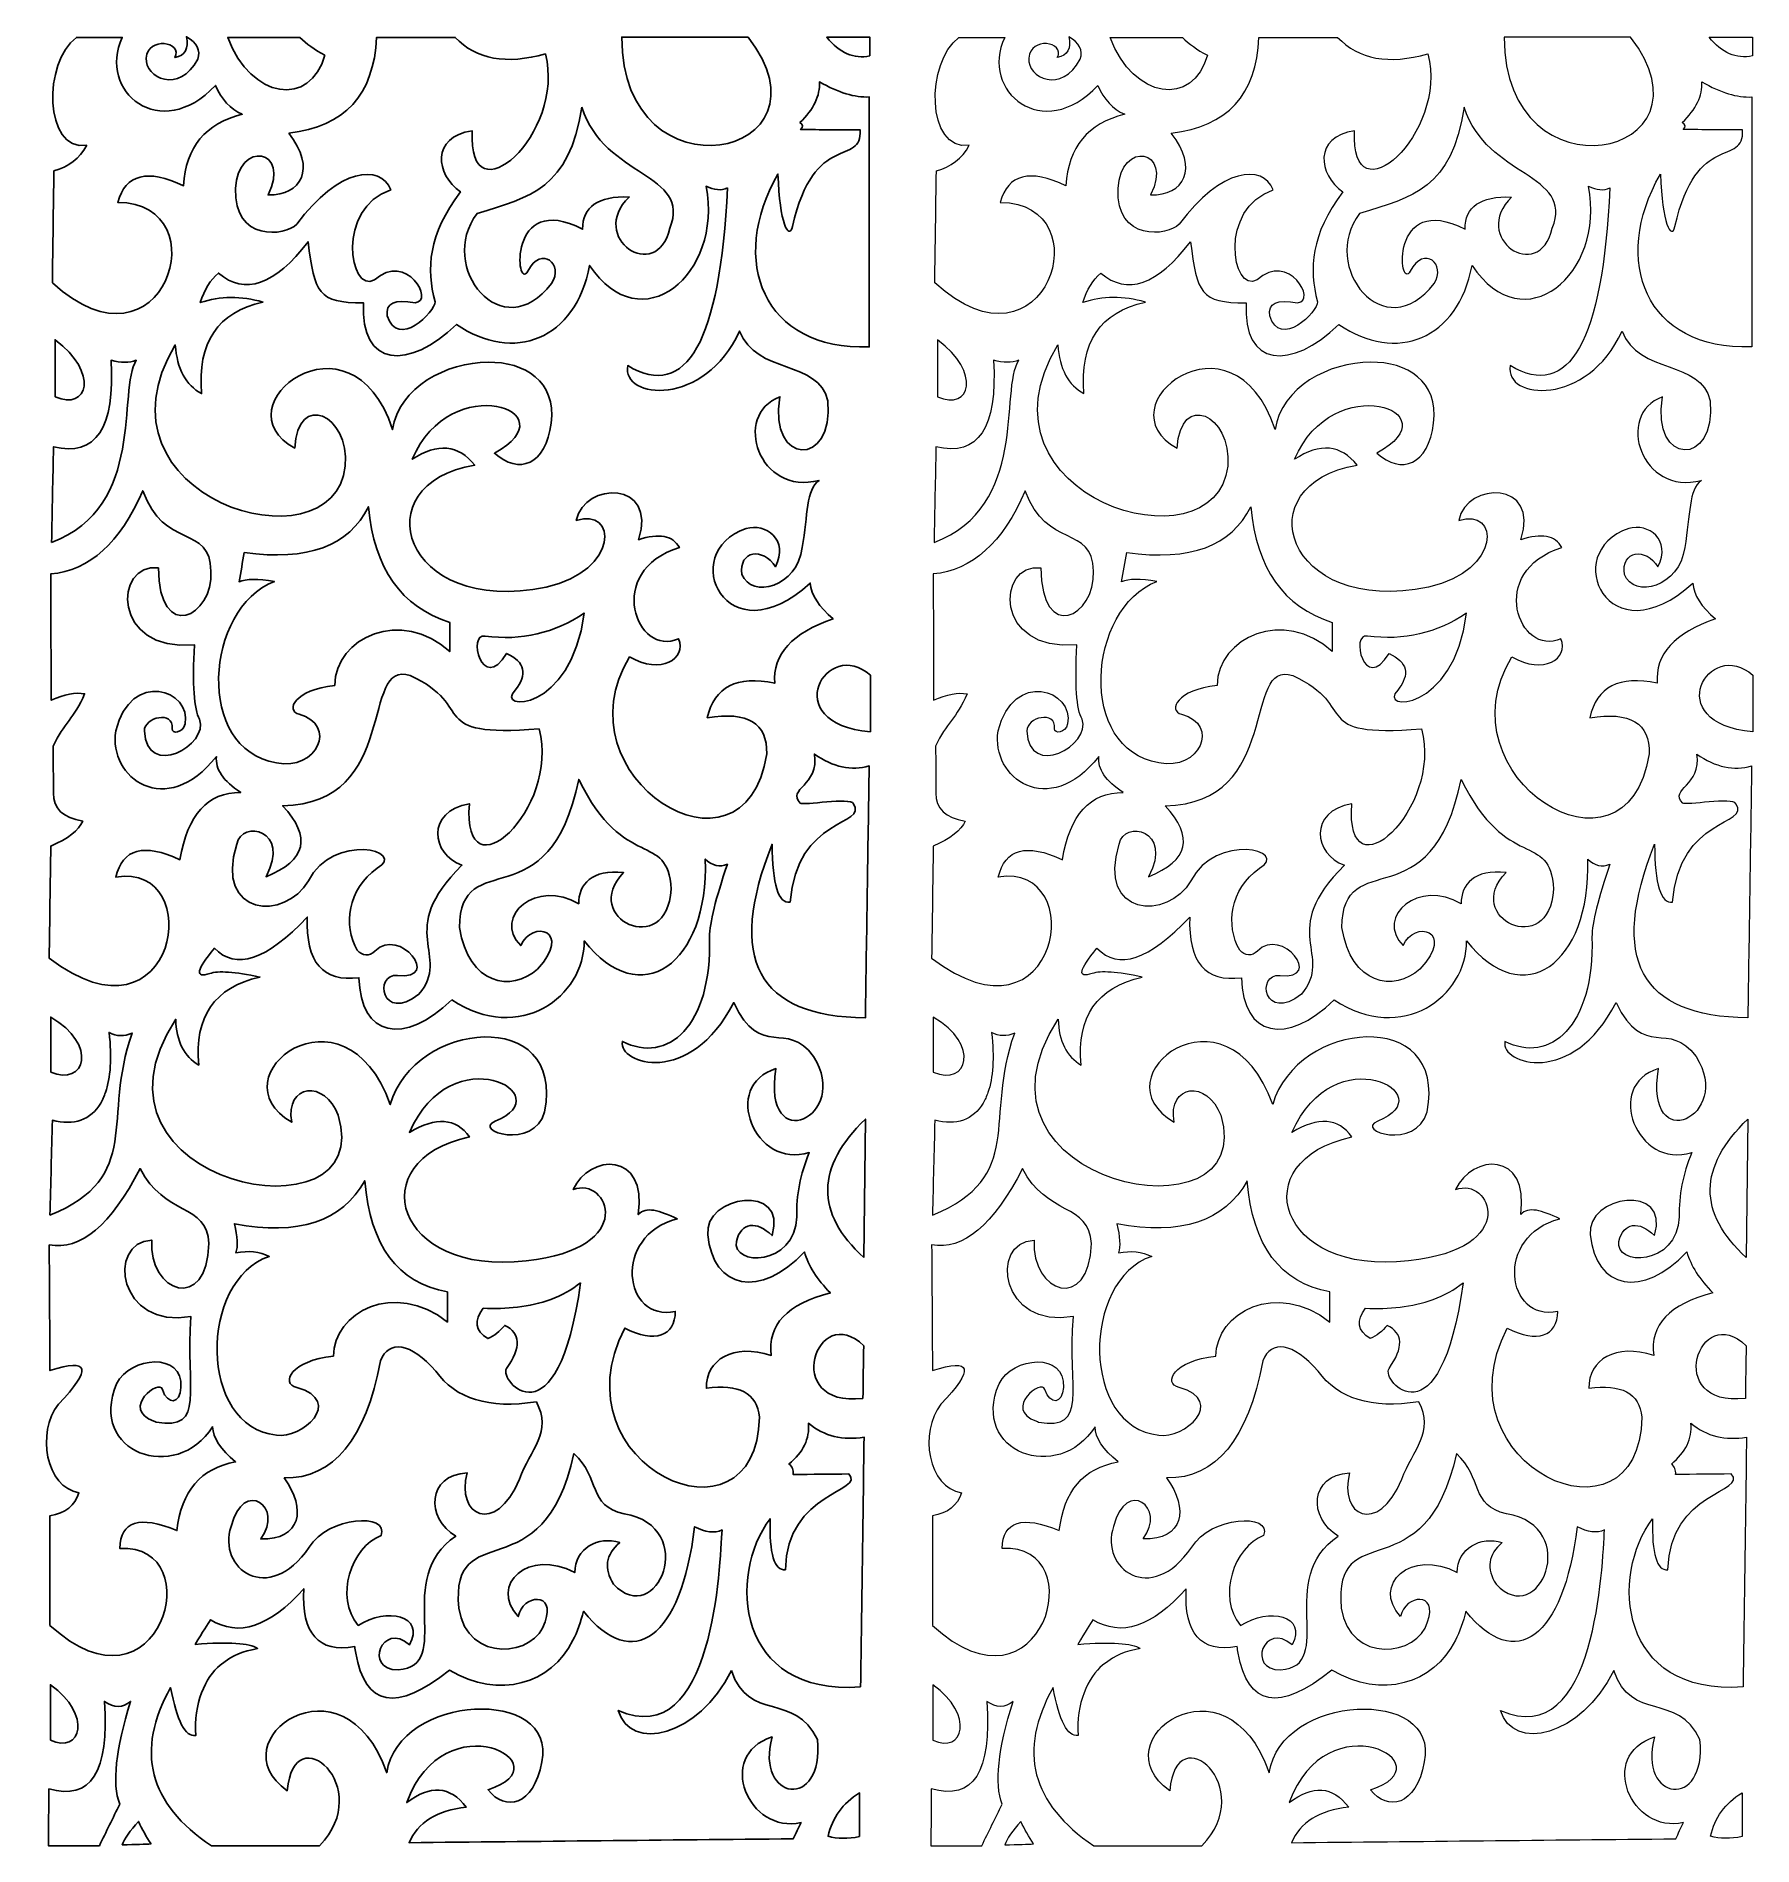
# Model space of a CAD drawing. Header units: centimetres. Extents: x -83 to 82, y -87 to 87.
import ezdxf

# ---------------------------------------------------------------- set-up
doc = ezdxf.new("R2010")
doc.units = ezdxf.units.CM
doc.header["$MEASUREMENT"] = 0
doc.layers.add('layer 1', color=7, linetype='Continuous')

msp = doc.modelspace()

# ---------------------------------------------------------------- linework, layer by layer
at = {"layer": 'layer 1', "color": 114}
for points, knots in [([(-67.33717, 84.64558), (-69.07432, 81.29042), (-72.44844, 82.80921), (-72.27631, 84.75315), (-72.27631, 84.75315), (-72.11981, 86.8482), (-68.76446, 86.32571), (-69.53444, 84.79925), (-69.53444, 84.79925), (-68.55161, 84.9939), (-68.18227, 85.65981), (-68.42641, 86.79698), (-68.42641, 86.79698), (-67.41229, 86.20278), (-67.04921, 85.48565), (-67.33717, 84.64558)], [0, 0, 0, 0, 0.2, 0.2, 0.2, 0.2, 0.4, 0.4, 0.4, 0.4, 0.6, 0.6, 0.6, 0.6, 1, 1, 1, 1]), ([(-77.98519, 76.37606), (-78.68651, 75.10537), (-79.73847, 74.28557), (-81.14106, 73.91667), (-81.14106, 73.91667), (-81.19127, 70.33937), (-81.24147, 66.76208), (-81.29167, 63.18479), (-81.29167, 63.18479), (-70.64486, 53.44777), (-65.09693, 70.84076), (-75.01716, 70.9039), (-75.01716, 70.9039), (-74.26576, 73.60924), (-72.16183, 74.1421), (-68.7054, 72.50251), (-68.7054, 72.50251), (-68.47857, 76.20145), (-66.60147, 78.48706), (-63.07411, 79.35929), (-63.07411, 79.35929), (-64.22085, 79.87171), (-65.07731, 80.79355), (-65.6435, 82.12479), (-65.6435, 82.12479), (-70.89666, 76.51939), (-77.02089, 81.53056), (-74.58625, 86.73635), (-74.58625, 86.73635), (-76.05079, 86.73635), (-77.51533, 86.73635), (-78.97987, 86.73635), (-78.97987, 86.73635), (-82.18005, 84.36309), (-82.13731, 75.79969), (-77.98519, 76.37606)], [0, 0, 0, 0, 0.1, 0.1, 0.1, 0.1, 0.2, 0.2, 0.2, 0.2, 0.3, 0.3, 0.3, 0.3, 0.4, 0.4, 0.4, 0.4, 0.5, 0.5, 0.5, 0.5, 0.6, 0.6, 0.6, 0.6, 0.7, 0.7, 0.7, 0.7, 0.8, 0.8, 0.8, 0.8, 1, 1, 1, 1]), ([(-55.13948, 85.01486), (-56.13177, 85.54689), (-56.92994, 86.12068), (-57.53399, 86.73621), (-57.53399, 86.73621), (-59.84474, 86.7362), (-62.15549, 86.7362), (-64.46622, 86.73621), (-64.46622, 86.73621), (-62.23666, 80.73664), (-56.50333, 80.04356), (-55.13948, 85.01486)], [0, 0, 0, 0, 0.25, 0.25, 0.25, 0.25, 0.5, 0.5, 0.5, 0.5, 1, 1, 1, 1]), ([(-58.59907, 77.54428), (-55.94412, 74.1216), (-57.39683, 71.55974), (-60.59028, 71.61098), (-60.59028, 71.61098), (-58.3486, 75.9969), (-63.48316, 76.93967), (-63.70859, 72.22583), (-63.70859, 72.22583), (-63.95908, 67.14307), (-58.88711, 67.63494), (-57.84767, 68.81341), (-57.84767, 68.81341), (-53.80397, 74.22461), (-49.82022, 74.61349), (-48.82687, 72.1013), (-48.82687, 72.1013), (-54.07356, 70.34784), (-52.82226, 62.11895), (-50.37124, 63.46422), (-50.37124, 63.46422), (-47.31893, 66.23418), (-44.57248, 61.37374), (-46.49137, 61.27214), (-46.49137, 61.27214), (-48.45701, 61.62559), (-49.34593, 61.21067), (-49.15813, 60.02741), (-49.15813, 60.02741), (-48.18895, 56.74595), (-44.50069, 60.43719), (-44.57247, 61.37373), (-44.57247, 61.37373), (-45.41655, 64.51181), (-45.22414, 67.80916), (-42.13852, 71.91682), (-42.13852, 71.91682), (-44.51827, 73.55663), (-44.96917, 77.22572), (-41.01127, 77.75867), (-41.01127, 77.75867), (-41.47498, 69.04218), (-31.99326, 77.47169), (-33.98389, 85.15269), (-33.98389, 85.15269), (-37.73364, 84.09212), (-40.61949, 84.61998), (-42.64145, 86.73626), (-42.64145, 86.73626), (-45.15706, 86.73625), (-47.67266, 86.73625), (-50.18825, 86.73626), (-50.18825, 86.73626), (-50.42526, 81.22877), (-53.22884, 78.16476), (-58.59907, 77.54428)], [0, 0, 0, 0, 0.066666667, 0.066666667, 0.066666667, 0.066666667, 0.133333333, 0.133333333, 0.133333333, 0.133333333, 0.2, 0.2, 0.2, 0.2, 0.266666667, 0.266666667, 0.266666667, 0.266666667, 0.333333333, 0.333333333, 0.333333333, 0.333333333, 0.4, 0.4, 0.4, 0.4, 0.466666667, 0.466666667, 0.466666667, 0.466666667, 0.533333333, 0.533333333, 0.533333333, 0.533333333, 0.6, 0.6, 0.6, 0.6, 0.666666667, 0.666666667, 0.666666667, 0.666666667, 0.733333333, 0.733333333, 0.733333333, 0.733333333, 0.8, 0.8, 0.8, 0.8, 0.866666667, 0.866666667, 0.866666667, 0.866666667, 1, 1, 1, 1]), ([(-14.52941, 86.76702), (-5.62249, 75.18666), (-26.65145, 70.75915), (-26.66457, 86.76702), (-26.66457, 86.76702), (-22.61952, 86.76702), (-18.57447, 86.76702), (-14.52941, 86.76702)], [0, 0, 0, 0, 0.333333333, 0.333333333, 0.333333333, 0.333333333, 1, 1, 1, 1]), ([(-2.84665, 84.95292), (-2.84663, 85.55224), (-2.84662, 86.15156), (-2.84661, 86.75088), (-2.84661, 86.75088), (-4.23009, 86.75088), (-5.61356, 86.75088), (-6.99703, 86.75088), (-6.99703, 86.75088), (-5.77633, 85.23978), (-4.39287, 84.64046), (-2.84665, 84.95292)], [0, 0, 0, 0, 0.25, 0.25, 0.25, 0.25, 0.5, 0.5, 0.5, 0.5, 1, 1, 1, 1]), ([(-10.27492, 68.5962), (-10.62541, 67.20458), (-11.51436, 68.89866), (-11.67414, 73.60924), (-11.67414, 73.60924), (-16.43721, 65.33706), (-13.14015, 56.67632), (-2.91022, 57.03548), (-2.91022, 57.03548), (-2.91022, 65.02958), (-2.91022, 73.02369), (-2.91022, 81.0178), (-2.91022, 81.0178), (-4.28651, 80.94734), (-5.88034, 81.4291), (-7.69172, 82.46308), (-7.69172, 82.46308), (-7.61657, 81.14115), (-8.24274, 79.83972), (-9.57022, 78.55879), (-9.57022, 78.55879), (-9.24462, 78.37433), (-9.21957, 78.14888), (-9.49508, 77.88245), (-9.49508, 77.88245), (-7.59194, 77.87786), (-5.6888, 77.87326), (-3.78565, 77.86867), (-3.78565, 77.86867), (-3.59956, 74.22301), (-8.20445, 77.87934), (-10.27492, 68.5962)], [0, 0, 0, 0, 0.111111111, 0.111111111, 0.111111111, 0.111111111, 0.222222222, 0.222222222, 0.222222222, 0.222222222, 0.333333333, 0.333333333, 0.333333333, 0.333333333, 0.444444444, 0.444444444, 0.444444444, 0.444444444, 0.555555556, 0.555555556, 0.555555556, 0.555555556, 0.666666667, 0.666666667, 0.666666667, 0.666666667, 0.777777778, 0.777777778, 0.777777778, 0.777777778, 1, 1, 1, 1]), ([(-30.49027, 80.03391), (-28.30138, 73.19317), (-19.9417, 73.76313), (-22.04346, 68.41376), (-22.04346, 68.41376), (-23.3224, 62.97637), (-29.95819, 67.54274), (-25.94605, 71.41446), (-25.94605, 71.41446), (-28.93834, 71.52203), (-30.42822, 70.49243), (-30.41569, 68.32567), (-30.41569, 68.32567), (-37.65309, 72.09619), (-36.81357, 62.24022), (-35.67409, 64.29947), (-35.67409, 64.29947), (-34.34476, 66.84202), (-32.17474, 64.94489), (-33.3896, 63.12605), (-33.3896, 63.12605), (-38.10826, 56.88594), (-44.43517, 64.74515), (-40.53581, 69.82605), (-40.53581, 69.82605), (-35.38802, 71.41903), (-31.71771, 72.22428), (-30.49027, 80.03391)], [0, 0, 0, 0, 0.125, 0.125, 0.125, 0.125, 0.25, 0.25, 0.25, 0.25, 0.375, 0.375, 0.375, 0.375, 0.5, 0.5, 0.5, 0.5, 0.625, 0.625, 0.625, 0.625, 0.75, 0.75, 0.75, 0.75, 1, 1, 1, 1]), ([(-16.51237, 72.28578), (-17.11319, 72.01378), (-17.79758, 72.06654), (-18.56551, 72.44406), (-18.56551, 72.44406), (-16.94647, 63.94584), (-24.80578, 57.44793), (-29.74531, 64.84763), (-29.74531, 64.84763), (-31.06643, 57.7324), (-37.05121, 55.41531), (-42.51428, 59.18774), (-42.51428, 59.18774), (-47.11517, 54.73336), (-51.77547, 55.08287), (-51.42321, 61.25077), (-51.42321, 61.25077), (-55.85646, 61.27125), (-56.09441, 62.1833), (-56.75815, 67.12258), (-56.75815, 67.12258), (-59.95159, 62.96209), (-62.81943, 61.95784), (-65.36167, 64.10981), (-65.36167, 64.10981), (-66.11647, 63.47988), (-66.6936, 62.53912), (-67.09303, 61.28751), (-67.09303, 61.28751), (-65.18999, 61.9278), (-63.18679, 61.94318), (-61.08342, 61.33361), (-61.08342, 61.33361), (-65.42429, 60.37972), (-67.38887, 57.45207), (-66.97718, 52.55064), (-66.97718, 52.55064), (-68.49292, 53.37161), (-69.33158, 54.92806), (-69.49311, 57.21996), (-69.49311, 57.21996), (-78.28565, 42.62559), (-54.36291, 35.30789), (-53.18557, 45.59775), (-53.18557, 45.59775), (-52.81021, 50.59509), (-57.73192, 52.77077), (-58.03552, 47.32442), (-58.03552, 47.32442), (-65.42428, 51.26969), (-52.67555, 61.30199), (-48.64303, 49.10748), (-48.64303, 49.10748), (-48.03557, 53.17683), (-43.46101, 55.55395), (-39.47642, 55.5697), (-39.47642, 55.5697), (-35.98564, 55.58348), (-32.94763, 53.78505), (-33.42717, 49.72233), (-33.42717, 49.72233), (-33.92811, 45.71557), (-36.53297, 44.72156), (-38.87483, 46.83254), (-38.87483, 46.83254), (-31.43597, 50.92128), (-43.11609, 54.93041), (-46.76452, 46.24843), (-46.76452, 46.24843), (-44.31914, 47.84637), (-42.31879, 47.65506), (-40.76347, 45.67449), (-40.76347, 45.67449), (-51.5359, 43.95299), (-47.78804, 31.1095), (-33.91558, 33.98219), (-33.91558, 33.98219), (-26.80231, 35.61153), (-27.15296, 41.64731), (-31.02269, 40.37662), (-31.02269, 40.37662), (-30.23371, 44.12719), (-23.20812, 44.25017), (-25.04907, 38.53207), (-25.04907, 38.53207), (-23.08524, 39.18698), (-21.77542, 38.93746), (-21.1196, 37.78346), (-21.1196, 37.78346), (-28.39278, 35.5193), (-25.23179, 27.19169), (-21.21693, 29.03264), (-21.21693, 29.03264), (-20.4029, 27.08562), (-22.90759, 25.54849), (-25.91317, 27.28032), (-25.91317, 27.28032), (-32.94516, 15.83507), (-14.88179, 4.37433), (-12.75487, 17.98733), (-12.75487, 17.98733), (-12.66859, 20.92826), (-14.56792, 22.07931), (-18.45283, 21.44049), (-18.45283, 21.44049), (-17.78553, 24.43152), (-15.62615, 25.53784), (-11.9747, 24.75945), (-11.9747, 24.75945), (-12.18758, 27.53651), (-10.32161, 29.59625), (-6.37677, 30.93868), (-6.37677, 30.93868), (-7.74821, 32.08992), (-8.48082, 33.23179), (-8.57455, 34.36427), (-8.57455, 34.36427), (-16.63339, 27.00362), (-21.43618, 37.30434), (-14.71731, 39.60806), (-14.71731, 39.60806), (-12.86891, 40.14743), (-10.56467, 38.55317), (-11.91739, 35.93172), (-11.91739, 35.93172), (-13.06297, 37.82188), (-15.46681, 37.50428), (-15.12877, 35.20946), (-15.12877, 35.20946), (-14.21637, 32.83447), (-9.80877, 33.97276), (-9.3448, 37.79426), (-9.3448, 37.79426), (-8.78123, 40.91974), (-8.99415, 43.36889), (-7.72929, 44.21944), (-7.72929, 44.21944), (-13.49003, 42.7028), (-16.09487, 50.51139), (-11.48629, 52.24322), (-11.48629, 52.24322), (-12.58269, 45.54131), (-6.27538, 45.47655), (-6.90277, 51.87431), (-6.90277, 51.87431), (-7.71676, 55.7786), (-13.76554, 54.3747), (-15.35601, 58.54543), (-15.35601, 58.54543), (-18.67792, 51.21664), (-26.68502, 51.957), (-26.07751, 55.23286), (-26.07751, 55.23286), (-20.42017, 51.87005), (-17.23179, 57.55436), (-16.51237, 72.28578)], [0, 0, 0, 0, 0.025, 0.025, 0.025, 0.025, 0.05, 0.05, 0.05, 0.05, 0.075, 0.075, 0.075, 0.075, 0.1, 0.1, 0.1, 0.1, 0.125, 0.125, 0.125, 0.125, 0.15, 0.15, 0.15, 0.15, 0.175, 0.175, 0.175, 0.175, 0.2, 0.2, 0.2, 0.2, 0.225, 0.225, 0.225, 0.225, 0.25, 0.25, 0.25, 0.25, 0.275, 0.275, 0.275, 0.275, 0.3, 0.3, 0.3, 0.3, 0.325, 0.325, 0.325, 0.325, 0.35, 0.35, 0.35, 0.35, 0.375, 0.375, 0.375, 0.375, 0.4, 0.4, 0.4, 0.4, 0.425, 0.425, 0.425, 0.425, 0.45, 0.45, 0.45, 0.45, 0.475, 0.475, 0.475, 0.475, 0.5, 0.5, 0.5, 0.5, 0.525, 0.525, 0.525, 0.525, 0.55, 0.55, 0.55, 0.55, 0.575, 0.575, 0.575, 0.575, 0.6, 0.6, 0.6, 0.6, 0.625, 0.625, 0.625, 0.625, 0.65, 0.65, 0.65, 0.65, 0.675, 0.675, 0.675, 0.675, 0.7, 0.7, 0.7, 0.7, 0.725, 0.725, 0.725, 0.725, 0.75, 0.75, 0.75, 0.75, 0.775, 0.775, 0.775, 0.775, 0.8, 0.8, 0.8, 0.8, 0.825, 0.825, 0.825, 0.825, 0.85, 0.85, 0.85, 0.85, 0.875, 0.875, 0.875, 0.875, 0.9, 0.9, 0.9, 0.9, 0.925, 0.925, 0.925, 0.925, 0.95, 0.95, 0.95, 0.95, 1, 1, 1, 1]), ([(-81.02836, 52.24322), (-81.02836, 54.06728), (-81.02836, 55.89133), (-81.02836, 57.71538), (-81.02836, 57.71538), (-76.79548, 54.55915), (-77.84744, 50.8598), (-81.02836, 52.24322)], [0, 0, 0, 0, 0.333333333, 0.333333333, 0.333333333, 0.333333333, 1, 1, 1, 1]), ([(-81.36682, 38.28007), (-81.30408, 41.33585), (-81.24136, 44.39163), (-81.17864, 47.44739), (-81.17864, 47.44739), (-77.10856, 46.48412), (-75.26764, 49.25093), (-75.65585, 55.74785), (-75.65585, 55.74785), (-74.71146, 55.48897), (-73.9042, 55.49146), (-73.2341, 55.75534), (-73.2341, 55.75534), (-75.06654, 52.94422), (-72.25411, 41.65132), (-81.36682, 38.28007)], [0, 0, 0, 0, 0.2, 0.2, 0.2, 0.2, 0.4, 0.4, 0.4, 0.4, 0.6, 0.6, 0.6, 0.6, 1, 1, 1, 1]), ([(-66.0755, 35.52044), (-65.85007, 31.12313), (-71.05979, 28.51989), (-71.10988, 35.82673), (-71.10988, 35.82673), (-75.35528, 36.36986), (-75.70595, 27.70047), (-67.65344, 28.44854), (-67.65344, 28.44854), (-67.86632, 24.63647), (-67.70353, 22.25905), (-67.16503, 21.31628), (-67.16503, 21.31628), (-66.2383, 18.83638), (-72.24949, 15.50595), (-72.4624, 20.17881), (-72.4624, 20.17881), (-72.48289, 21.50709), (-69.62264, 22.17864), (-69.79736, 20.39553), (-69.79736, 20.39553), (-69.87246, 19.86792), (-68.72689, 19.96013), (-68.55788, 20.85654), (-68.55788, 20.85654), (-67.87663, 24.08846), (-73.7569, 26.13688), (-75.2124, 20.17881), (-75.2124, 20.17881), (-75.91883, 15.66991), (-70.40611, 11.62215), (-65.54952, 17.71941), (-65.54952, 17.71941), (-65.67475, 16.5307), (-64.89831, 15.38297), (-63.22018, 14.27624), (-63.22018, 14.27624), (-66.38858, 14.29675), (-68.32969, 12.14477), (-69.04353, 7.82033), (-69.04353, 7.82033), (-72.49997, 9.43945), (-74.55381, 8.88607), (-75.20501, 6.16024), (-75.20501, 6.16024), (-66.36188, 7.63597), (-69.3176, -10.94864), (-81.59227, -1.62898), (-81.59227, -1.62898), (-81.54217, 1.95812), (-81.49207, 5.54522), (-81.44197, 9.13232), (-81.44197, 9.13232), (-79.78205, 9.84853), (-78.76133, 10.64734), (-78.37981, 11.52869), (-78.37981, 11.52869), (-80.27697, 11.83735), (-81.2099, 12.73271), (-81.17864, 14.21477), (-81.17864, 14.21477), (-81.19116, 15.68015), (-81.20368, 17.25312), (-81.21621, 18.71851), (-81.21621, 18.71851), (-80.17017, 20.95898), (-79.19966, 21.36433), (-78.19201, 23.74557), (-78.19201, 23.74557), (-79.04966, 23.9089), (-80.12036, 23.70373), (-81.40406, 23.13009), (-81.40406, 23.13009), (-81.41658, 27.1676), (-81.4291, 31.20511), (-81.44163, 35.24262), (-81.44163, 35.24262), (-77.72219, 35.57054), (-74.77922, 38.23489), (-72.61268, 43.23567), (-72.61268, 43.23567), (-70.57138, 37.5278), (-66.13813, 40.01909), (-66.0755, 35.52044)], [0, 0, 0, 0, 0.045454545, 0.045454545, 0.045454545, 0.045454545, 0.090909091, 0.090909091, 0.090909091, 0.090909091, 0.136363636, 0.136363636, 0.136363636, 0.136363636, 0.181818182, 0.181818182, 0.181818182, 0.181818182, 0.227272727, 0.227272727, 0.227272727, 0.227272727, 0.272727273, 0.272727273, 0.272727273, 0.272727273, 0.318181818, 0.318181818, 0.318181818, 0.318181818, 0.363636364, 0.363636364, 0.363636364, 0.363636364, 0.409090909, 0.409090909, 0.409090909, 0.409090909, 0.454545455, 0.454545455, 0.454545455, 0.454545455, 0.5, 0.5, 0.5, 0.5, 0.545454545, 0.545454545, 0.545454545, 0.545454545, 0.590909091, 0.590909091, 0.590909091, 0.590909091, 0.636363636, 0.636363636, 0.636363636, 0.636363636, 0.681818182, 0.681818182, 0.681818182, 0.681818182, 0.727272727, 0.727272727, 0.727272727, 0.727272727, 0.772727273, 0.772727273, 0.772727273, 0.772727273, 0.818181818, 0.818181818, 0.818181818, 0.818181818, 0.863636364, 0.863636364, 0.863636364, 0.863636364, 0.909090909, 0.909090909, 0.909090909, 0.909090909, 1, 1, 1, 1]), ([(-57.62225, 21.77742), (-58.96223, 22.14632), (-58.04805, 24.14458), (-54.20339, 24.54423), (-54.20339, 24.54423), (-54.14077, 29.17609), (-47.79143, 32.01466), (-43.1578, 27.80294), (-43.1578, 27.80294), (-43.1578, 28.73546), (-43.1578, 29.66798), (-43.1578, 30.60051), (-43.1578, 30.60051), (-47.81647, 32.06589), (-50.42133, 35.76524), (-50.97236, 41.69855), (-50.97236, 41.69855), (-52.8133, 37.91722), (-56.78318, 36.45183), (-62.88205, 37.30237), (-62.88205, 37.30237), (-63.04487, 36.36984), (-63.20767, 35.43732), (-63.37046, 34.5048), (-63.37046, 34.5048), (-62.6942, 34.78148), (-61.5671, 34.79174), (-59.98917, 34.53555), (-59.98917, 34.53555), (-66.68752, 31.88477), (-67.61594, 18.41092), (-59.79877, 17.12642), (-59.79877, 17.12642), (-55.86895, 16.30107), (-53.89454, 20.79799), (-57.62225, 21.77742)], [0, 0, 0, 0, 0.1, 0.1, 0.1, 0.1, 0.2, 0.2, 0.2, 0.2, 0.3, 0.3, 0.3, 0.3, 0.4, 0.4, 0.4, 0.4, 0.5, 0.5, 0.5, 0.5, 0.6, 0.6, 0.6, 0.6, 0.7, 0.7, 0.7, 0.7, 0.8, 0.8, 0.8, 0.8, 1, 1, 1, 1]), ([(-36.87926, 24.0993), (-35.65632, 25.60997), (-35.93329, 26.78304), (-37.71015, 27.61849), (-37.71015, 27.61849), (-40.10391, 23.66281), (-41.44934, 29.68845), (-39.7765, 29.27858), (-39.7765, 29.27858), (-36.28249, 28.8277), (-33.11409, 29.56552), (-30.27129, 31.49204), (-30.27129, 31.49204), (-31.48562, 21.82832), (-38.90564, 22.08132), (-36.87926, 24.0993)], [0, 0, 0, 0, 0.2, 0.2, 0.2, 0.2, 0.4, 0.4, 0.4, 0.4, 0.6, 0.6, 0.6, 0.6, 1, 1, 1, 1]), ([(-2.80762, 20.0865), (-2.80761, 21.90033), (-2.80761, 23.71417), (-2.80762, 25.528), (-2.80762, 25.528), (-6.97788, 29.24787), (-11.82442, 20.94737), (-2.80762, 20.0865)], [0, 0, 0, 0, 0.333333333, 0.333333333, 0.333333333, 0.333333333, 1, 1, 1, 1]), ([(-46.94812, 25.48949), (-51.80184, 27.17484), (-47.90004, 13.19086), (-59.19757, 13.00638), (-59.19757, 13.00638), (-56.40094, 10.00734), (-56.9294, 7.73731), (-60.78295, 6.19629), (-60.78295, 6.19629), (-58.37365, 10.72037), (-63.14343, 11.67162), (-63.59588, 9.32671), (-63.59588, 9.32671), (-65.77494, 2.34816), (-58.93721, 1.93827), (-56.72057, 5.79133), (-56.72057, 5.79133), (-54.33884, 10.46941), (-47.16002, 8.70594), (-50.12803, 7.00485), (-50.12803, 7.00485), (-52.98333, 4.99634), (-53.39867, 1.48468), (-52.03364, -0.84149), (-52.03364, -0.84149), (-51.56293, -1.41178), (-50.8587, -1.45603), (-50.34065, -0.94888), (-50.34065, -0.94888), (-47.9875, 1.48368), (-43.88114, -3.79256), (-48.16279, -3.26988), (-48.16279, -3.26988), (-50.49776, -3.09571), (-49.70275, -7.86466), (-46.11577, -5.0832), (-46.11577, -5.0832), (-42.95309, -1.30072), (-48.49012, 0.94756), (-41.98822, 7.28751), (-41.98822, 7.28751), (-44.92358, 8.34295), (-45.47626, 12.46584), (-41.2793, 13.20027), (-41.2793, 13.20027), (-41.98822, 4.01443), (-32.53686, 12.65806), (-34.59184, 20.3837), (-34.59184, 20.3837), (-45.67056, 19.52465), (-40.41643, 22.51542), (-46.94812, 25.48949)], [0, 0, 0, 0, 0.071428571, 0.071428571, 0.071428571, 0.071428571, 0.142857143, 0.142857143, 0.142857143, 0.142857143, 0.214285714, 0.214285714, 0.214285714, 0.214285714, 0.285714286, 0.285714286, 0.285714286, 0.285714286, 0.357142857, 0.357142857, 0.357142857, 0.357142857, 0.428571429, 0.428571429, 0.428571429, 0.428571429, 0.5, 0.5, 0.5, 0.5, 0.571428571, 0.571428571, 0.571428571, 0.571428571, 0.642857143, 0.642857143, 0.642857143, 0.642857143, 0.714285714, 0.714285714, 0.714285714, 0.714285714, 0.785714286, 0.785714286, 0.785714286, 0.785714286, 0.857142857, 0.857142857, 0.857142857, 0.857142857, 1, 1, 1, 1]), ([(-4.42313, 13.20026), (-3.00774, 11.04853), (-9.85824, 12.0218), (-10.50947, 3.76233), (-10.50947, 3.76233), (-11.63953, 3.59142), (-12.21264, 5.44292), (-12.22882, 9.31679), (-12.22882, 9.31679), (-16.61256, -1.69048), (-13.63161, -7.24536), (-3.28597, -7.34785), (-3.28597, -7.34785), (-3.16409, 0.71073), (-3.04221, 8.7693), (-2.92034, 16.82788), (-2.92034, 16.82788), (-4.62351, 16.32574), (-6.37677, 16.7049), (-8.18013, 17.96535), (-8.18013, 17.96535), (-7.67917, 14.92184), (-10.87264, 14.64516), (-9.53265, 13.26176), (-9.53265, 13.26176), (-9.24384, 12.98358), (-4.73706, 13.86051), (-4.42313, 13.20026)], [0, 0, 0, 0, 0.125, 0.125, 0.125, 0.125, 0.25, 0.25, 0.25, 0.25, 0.375, 0.375, 0.375, 0.375, 0.5, 0.5, 0.5, 0.5, 0.625, 0.625, 0.625, 0.625, 0.75, 0.75, 0.75, 0.75, 1, 1, 1, 1]), ([(-42.23001, 1.31777), (-41.35301, -4.22167), (-37.24666, -4.89873), (-34.74211, -2.66285), (-34.74211, -2.66285), (-31.28567, 1.04674), (-35.28062, 2.10223), (-36.35763, -0.41865), (-36.35763, -0.41865), (-39.08971, 2.40308), (-34.79222, 6.01837), (-30.79129, 3.59923), (-30.79129, 3.59923), (-30.81335, 5.42492), (-29.50799, 6.9595), (-26.48085, 6.58944), (-26.48085, 6.58944), (-30.71409, 2.2284), (-22.32405, -1.78271), (-21.92317, 5.01228), (-21.92317, 5.01228), (-22.24881, 10.69014), (-26.33197, 6.50861), (-30.79087, 15.5276), (-30.79087, 15.5276), (-33.61604, 1.69329), (-42.16357, 9.3783), (-42.23001, 1.31777)], [0, 0, 0, 0, 0.125, 0.125, 0.125, 0.125, 0.25, 0.25, 0.25, 0.25, 0.375, 0.375, 0.375, 0.375, 0.5, 0.5, 0.5, 0.5, 0.625, 0.625, 0.625, 0.625, 0.75, 0.75, 0.75, 0.75, 1, 1, 1, 1]), ([(-42.96517, -5.62604), (-47.53898, -10.06819), (-51.75616, -9.1683), (-51.87404, -3.49289), (-51.87404, -3.49289), (-55.33047, -3.95403), (-56.98355, -2.01725), (-56.83328, 2.31743), (-56.83328, 2.31743), (-60.72804, -1.81231), (-63.69608, -2.80631), (-65.73737, -0.66459), (-65.73737, -0.66459), (-67.49063, -2.76533), (-67.64092, -3.57488), (-66.18821, -3.09325), (-66.18821, -3.09325), (-65.38672, -2.81658), (-63.78373, -2.92929), (-61.37925, -3.43142), (-61.37925, -3.43142), (-65.73737, -4.42542), (-67.69102, -7.24349), (-67.24017, -11.8856), (-67.24017, -11.8856), (-68.6553, -11.05556), (-69.39418, -9.59016), (-69.45679, -7.48942), (-69.45679, -7.48942), (-79.86382, -23.45905), (-50.04878, -29.20666), (-53.86193, -16.6948), (-53.86193, -16.6948), (-55.10387, -13.28538), (-58.98816, -13.66033), (-58.32277, -17.36156), (-58.32277, -17.36156), (-65.8626, -13.03327), (-53.28109, -3.33795), (-48.86845, -15.66692), (-48.86845, -15.66692), (-46.5892, -7.60215), (-32.04943, -6.19844), (-34.06587, -16.374), (-34.06587, -16.374), (-35.05437, -20.09177), (-41.08046, -18.19273), (-38.79158, -17.26935), (-38.79158, -17.26935), (-32.38375, -14.68333), (-42.99715, -9.07369), (-47.02751, -18.34152), (-47.02751, -18.34152), (-44.48527, -16.8044), (-42.5692, -16.94786), (-41.2793, -18.77191), (-41.2793, -18.77191), (-51.73267, -21.04032), (-48.41189, -32.19563), (-35.82592, -30.65375), (-35.82592, -30.65375), (-24.94155, -29.52646), (-27.98527, -22.51616), (-31.31692, -23.82801), (-31.31692, -23.82801), (-29.78886, -20.4049), (-24.17767, -20.09743), (-25.07947, -26.22623), (-25.07947, -26.22623), (-24.32547, -25.40634), (-23.07548, -25.81547), (-21.32948, -26.63537), (-21.32948, -26.63537), (-27.63455, -28.25551), (-26.48016, -36.59489), (-21.52288, -35.5117), (-21.52288, -35.5117), (-21.5496, -37.93766), (-23.49561, -38.59715), (-26.36401, -37.12518), (-26.36401, -37.12518), (-33.22071, -50.39305), (-13.67889, -59.0792), (-13.45577, -45.65808), (-13.45577, -45.65808), (-13.6689, -43.34691), (-15.44, -42.45567), (-18.54142, -42.89088), (-18.54142, -42.89088), (-18.57449, -40.1482), (-15.97233, -38.54396), (-12.31283, -39.73829), (-12.31283, -39.73829), (-12.70104, -36.81776), (-10.81002, -34.81949), (-6.63976, -33.7435), (-6.63976, -33.7435), (-7.92458, -32.4488), (-8.75737, -31.13556), (-9.13812, -29.80384), (-9.13812, -29.80384), (-13.37639, -34.32621), (-17.88334, -33.3948), (-18.39914, -28.17942), (-18.39914, -28.17942), (-18.82494, -24.40834), (-10.6848, -23.1066), (-12.2377, -28.2406), (-12.2377, -28.2406), (-13.70293, -26.78546), (-15.22802, -26.95671), (-15.65656, -28.79396), (-15.65656, -28.79396), (-16.11991, -31.15089), (-10.05862, -31.28411), (-9.87077, -26.42679), (-9.87077, -26.42679), (-9.92086, -24.41829), (-9.52012, -22.36879), (-8.66854, -20.2783), (-8.66854, -20.2783), (-13.90329, -21.91789), (-17.14683, -13.82237), (-11.86199, -12.22377), (-11.86199, -12.22377), (-13.25207, -20.83166), (-4.61098, -16.81464), (-8.25527, -11.05555), (-8.25527, -11.05555), (-10.84759, -7.43819), (-13.28966, -11.46546), (-15.91956, -5.89082), (-15.91956, -5.89082), (-20.10236, -14.02732), (-27.04027, -11.79337), (-26.58943, -9.61066), (-26.58943, -9.61066), (-22.27301, -11.82096), (-17.98715, -8.17651), (-18.24082, 0.40029), (-18.24082, 0.40029), (-18.22384, 1.7743), (-17.65046, 4.10419), (-16.52067, 7.38993), (-16.52067, 7.38993), (-17.26343, 7.0671), (-17.9701, 7.23267), (-18.64063, 7.88667), (-18.64063, 7.88667), (-18.31666, -2.25797), (-24.90292, -6.79841), (-30.26482, 0.03133), (-30.26482, 0.03133), (-30.23976, -5.29808), (-36.42323, -9.91693), (-42.96517, -5.62604)], [0, 0, 0, 0, 0.025, 0.025, 0.025, 0.025, 0.05, 0.05, 0.05, 0.05, 0.075, 0.075, 0.075, 0.075, 0.1, 0.1, 0.1, 0.1, 0.125, 0.125, 0.125, 0.125, 0.15, 0.15, 0.15, 0.15, 0.175, 0.175, 0.175, 0.175, 0.2, 0.2, 0.2, 0.2, 0.225, 0.225, 0.225, 0.225, 0.25, 0.25, 0.25, 0.25, 0.275, 0.275, 0.275, 0.275, 0.3, 0.3, 0.3, 0.3, 0.325, 0.325, 0.325, 0.325, 0.35, 0.35, 0.35, 0.35, 0.375, 0.375, 0.375, 0.375, 0.4, 0.4, 0.4, 0.4, 0.425, 0.425, 0.425, 0.425, 0.45, 0.45, 0.45, 0.45, 0.475, 0.475, 0.475, 0.475, 0.5, 0.5, 0.5, 0.5, 0.525, 0.525, 0.525, 0.525, 0.55, 0.55, 0.55, 0.55, 0.575, 0.575, 0.575, 0.575, 0.6, 0.6, 0.6, 0.6, 0.625, 0.625, 0.625, 0.625, 0.65, 0.65, 0.65, 0.65, 0.675, 0.675, 0.675, 0.675, 0.7, 0.7, 0.7, 0.7, 0.725, 0.725, 0.725, 0.725, 0.75, 0.75, 0.75, 0.75, 0.775, 0.775, 0.775, 0.775, 0.8, 0.8, 0.8, 0.8, 0.825, 0.825, 0.825, 0.825, 0.85, 0.85, 0.85, 0.85, 0.875, 0.875, 0.875, 0.875, 0.9, 0.9, 0.9, 0.9, 0.925, 0.925, 0.925, 0.925, 0.95, 0.95, 0.95, 0.95, 1, 1, 1, 1]), ([(-81.44163, -12.56193), (-81.44163, -10.79936), (-81.44163, -9.03679), (-81.44163, -7.27423), (-81.44163, -7.27423), (-76.89566, -9.91808), (-78.13547, -13.95559), (-81.44163, -12.56193)], [0, 0, 0, 0, 0.333333333, 0.333333333, 0.333333333, 0.333333333, 1, 1, 1, 1]), ([(-81.51712, -26.28774), (-81.44185, -23.24959), (-81.3666, -20.21144), (-81.29135, -17.17331), (-81.29135, -17.17331), (-79.22258, -17.70673), (-77.60245, -17.14738), (-76.65082, -15.52256), (-76.65082, -15.52256), (-76.47393, -15.22054), (-76.32049, -14.88118), (-76.19118, -14.50575), (-76.19118, -14.50575), (-75.70645, -13.09846), (-75.56561, -11.17712), (-75.8437, -8.74987), (-75.8437, -8.74987), (-75.12987, -9.13927), (-74.39099, -9.15977), (-73.62707, -8.81135), (-73.62707, -8.81135), (-76.58227, -17.00227), (-72.52393, -22.58177), (-81.51712, -26.28774)], [0, 0, 0, 0, 0.142857143, 0.142857143, 0.142857143, 0.142857143, 0.285714286, 0.285714286, 0.285714286, 0.285714286, 0.428571429, 0.428571429, 0.428571429, 0.428571429, 0.571428571, 0.571428571, 0.571428571, 0.571428571, 0.714285714, 0.714285714, 0.714285714, 0.714285714, 1, 1, 1, 1]), ([(-3.43627, -30.34627), (-3.43627, -30.34627), (-3.28597, -17.06376), (-3.28597, -17.06376), (-3.28597, -17.06376), (-8.04546, -21.65524), (-8.09557, -26.08275), (-3.43627, -30.34627)], [0, 0, 0, 0, 0.333333333, 0.333333333, 0.333333333, 0.333333333, 1, 1, 1, 1]), ([(-70.73635, -43.00933), (-70.22945, -44.56144), (-69.03364, -44.40262), (-68.95226, -42.80956), (-68.95226, -42.80956), (-68.72113, -39.40173), (-73.80375, -39.82322), (-75.12937, -42.46043), (-75.12937, -42.46043), (-77.91665, -49.07111), (-69.43268, -52.10788), (-65.90989, -46.58988), (-65.90989, -46.58988), (-65.89313, -47.63753), (-65.15869, -48.76177), (-63.70657, -49.9626), (-63.70657, -49.9626), (-67.03821, -50.55703), (-68.91696, -52.75029), (-69.34282, -56.54236), (-69.34282, -56.54236), (-72.92497, -55.06653), (-74.75361, -55.64047), (-74.82877, -58.26417), (-74.82877, -58.26417), (-66.01117, -57.77223), (-71.02118, -75.29778), (-81.51712, -65.64335), (-81.51712, -65.64335), (-81.51713, -62.13824), (-81.51712, -58.63313), (-81.51712, -55.12802), (-81.51712, -55.12802), (-80.03918, -54.88205), (-79.11233, -54.14413), (-78.73657, -52.91427), (-78.73657, -52.91427), (-81.91066, -52.44202), (-82.84056, -47.12699), (-80.70853, -44.42311), (-80.70853, -44.42311), (-77.45925, -41.03436), (-77.72878, -39.95639), (-81.51712, -41.18917), (-81.51712, -41.18917), (-81.54217, -37.17161), (-81.56722, -33.15406), (-81.59227, -29.13651), (-81.59227, -29.13651), (-78.58627, -29.68995), (-75.68047, -27.25073), (-72.87487, -21.81882), (-72.87487, -21.81882), (-70.58389, -26.3448), (-66.4264, -25.14471), (-66.26336, -29.00916), (-66.26336, -29.00916), (-66.45121, -35.67003), (-72.07418, -33.74351), (-71.74857, -28.67099), (-71.74857, -28.67099), (-76.15679, -28.93744), (-74.94202, -37.22766), (-67.99157, -36.01845), (-67.99157, -36.01845), (-68.56664, -43.01783), (-66.48876, -47.00376), (-71.33827, -46.13169), (-71.33827, -46.13169), (-71.41112, -46.10845), (-71.4798, -46.08417), (-71.5466, -46.05944), (-71.5466, -46.05944), (-74.82062, -44.84729), (-70.93683, -41.89763), (-70.73635, -43.00933)], [0, 0, 0, 0, 0.05, 0.05, 0.05, 0.05, 0.1, 0.1, 0.1, 0.1, 0.15, 0.15, 0.15, 0.15, 0.2, 0.2, 0.2, 0.2, 0.25, 0.25, 0.25, 0.25, 0.3, 0.3, 0.3, 0.3, 0.35, 0.35, 0.35, 0.35, 0.4, 0.4, 0.4, 0.4, 0.45, 0.45, 0.45, 0.45, 0.5, 0.5, 0.5, 0.5, 0.55, 0.55, 0.55, 0.55, 0.6, 0.6, 0.6, 0.6, 0.65, 0.65, 0.65, 0.65, 0.7, 0.7, 0.7, 0.7, 0.75, 0.75, 0.75, 0.75, 0.8, 0.8, 0.8, 0.8, 0.85, 0.85, 0.85, 0.85, 0.9, 0.9, 0.9, 0.9, 1, 1, 1, 1]), ([(-43.38322, -33.65128), (-43.38321, -34.61455), (-43.38321, -35.57781), (-43.38321, -36.54107), (-43.38321, -36.54107), (-48.51777, -32.46257), (-54.30356, -35.6393), (-54.31609, -39.79977), (-54.31609, -39.79977), (-58.39869, -40.25066), (-59.4256, -42.42314), (-57.84767, -42.81254), (-57.84767, -42.81254), (-53.21488, -44.13889), (-57.39682, -47.81332), (-59.79876, -47.37989), (-59.79876, -47.37989), (-67.26286, -46.67778), (-67.26144, -32.49924), (-60.47757, -30.23886), (-60.47757, -30.23886), (-61.41681, -29.77773), (-62.4813, -29.66502), (-63.67102, -29.9007), (-63.67102, -29.9007), (-63.47064, -29.2756), (-63.52074, -28.34307), (-63.8213, -27.10313), (-63.8213, -27.10313), (-57.67235, -28.27134), (-53.50208, -26.89818), (-51.3105, -22.98364), (-51.3105, -22.98364), (-50.79703, -29.22436), (-48.1546, -32.78024), (-43.38322, -33.65128)], [0, 0, 0, 0, 0.1, 0.1, 0.1, 0.1, 0.2, 0.2, 0.2, 0.2, 0.3, 0.3, 0.3, 0.3, 0.4, 0.4, 0.4, 0.4, 0.5, 0.5, 0.5, 0.5, 0.6, 0.6, 0.6, 0.6, 0.7, 0.7, 0.7, 0.7, 0.8, 0.8, 0.8, 0.8, 1, 1, 1, 1]), ([(-30.60942, -32.75974), (-31.43458, -33.43853), (-32.40949, -33.98362), (-33.47545, -34.37698), (-33.47545, -34.37698), (-35.49803, -35.1221), (-37.76343, -35.30775), (-39.95593, -35.21818), (-39.95593, -35.21818), (-40.87615, -36.40146), (-40.73216, -37.36959), (-39.52399, -38.12258), (-39.52399, -38.12258), (-38.89174, -37.84597), (-38.34712, -37.42592), (-37.89014, -36.86247), (-37.89014, -36.86247), (-36.34756, -37.59414), (-36.28757, -38.9729), (-37.71015, -40.99872), (-37.71015, -40.99872), (-38.52368, -42.1259), (-32.79595, -48.64939), (-30.60942, -32.75974)], [0, 0, 0, 0, 0.142857143, 0.142857143, 0.142857143, 0.142857143, 0.285714286, 0.285714286, 0.285714286, 0.285714286, 0.428571429, 0.428571429, 0.428571429, 0.428571429, 0.571428571, 0.571428571, 0.571428571, 0.571428571, 0.714285714, 0.714285714, 0.714285714, 0.714285714, 1, 1, 1, 1]), ([(-3.52144, -43.86726), (-3.49639, -42.31989), (-3.47135, -40.36338), (-3.44631, -38.81601), (-3.44631, -38.81601), (-7.92965, -34.39936), (-11.44871, -44.7793), (-3.52144, -43.86726)], [0, 0, 0, 0, 0.333333333, 0.333333333, 0.333333333, 0.333333333, 1, 1, 1, 1]), ([(-34.85483, -44.19595), (-33.29679, -47.0797), (-35.41839, -48.75609), (-36.48577, -51.623), (-36.48577, -51.623), (-38.7828, -57.12591), (-42.61928, -55.08904), (-41.48903, -51.02078), (-41.48903, -51.02078), (-45.36746, -51.19988), (-45.46654, -55.35692), (-42.57925, -57.0958), (-42.57925, -57.0958), (-48.67432, -61.09286), (-42.6603, -69.51391), (-48.11733, -69.92222), (-48.11733, -69.92222), (-51.43152, -69.9295), (-49.66313, -65.21321), (-47.01721, -67.50457), (-47.01721, -67.50457), (-45.51719, -64.68936), (-49.18942, -63.90355), (-51.94918, -65.6542), (-51.94918, -65.6542), (-54.23837, -62.8794), (-52.60041, -58.15303), (-49.74032, -57.0088), (-49.74032, -57.0088), (-48.92223, -54.84992), (-54.81091, -55.12377), (-56.64543, -58.15303), (-56.64543, -58.15303), (-60.55859, -63.86082), (-65.48492, -60.15078), (-64.14457, -56.16361), (-64.14457, -56.16361), (-62.97002, -51.45783), (-58.98006, -54.29395), (-61.30177, -57.34177), (-61.30177, -57.34177), (-57.41902, -57.46478), (-56.89297, -54.4721), (-59.04727, -51.49993), (-59.04727, -51.49993), (-54.31282, -51.56142), (-51.23167, -47.81034), (-49.80382, -40.24668), (-49.80382, -40.24668), (-49.02727, -38.23791), (-46.92455, -38.48506), (-44.49464, -41.25223), (-44.49464, -41.25223), (-42.61929, -43.90902), (-39.40602, -44.89026), (-34.85483, -44.19595)], [0, 0, 0, 0, 0.066666667, 0.066666667, 0.066666667, 0.066666667, 0.133333333, 0.133333333, 0.133333333, 0.133333333, 0.2, 0.2, 0.2, 0.2, 0.266666667, 0.266666667, 0.266666667, 0.266666667, 0.333333333, 0.333333333, 0.333333333, 0.333333333, 0.4, 0.4, 0.4, 0.4, 0.466666667, 0.466666667, 0.466666667, 0.466666667, 0.533333333, 0.533333333, 0.533333333, 0.533333333, 0.6, 0.6, 0.6, 0.6, 0.666666667, 0.666666667, 0.666666667, 0.666666667, 0.733333333, 0.733333333, 0.733333333, 0.733333333, 0.8, 0.8, 0.8, 0.8, 0.866666667, 0.866666667, 0.866666667, 0.866666667, 1, 1, 1, 1]), ([(-3.73687, -71.54669), (-3.62748, -63.557), (-3.51811, -55.56731), (-3.40874, -47.57762), (-3.40874, -47.57762), (-5.43752, -47.93628), (-7.21583, -47.49565), (-8.74368, -46.25569), (-8.74368, -46.25569), (-8.61844, -47.74158), (-9.24462, -49.04301), (-10.62218, -50.15998), (-10.62218, -50.15998), (-10.3091, -50.39568), (-10.17134, -50.73385), (-10.20891, -51.17449), (-10.20891, -51.17449), (-8.4306, -51.154), (-6.65229, -51.1335), (-4.87397, -51.113), (-4.87397, -51.113), (-3.24593, -52.85509), (-10.7975, -52.7526), (-10.96031, -60.30501), (-10.96031, -60.30501), (-12.02479, -60.41772), (-12.5132, -58.78838), (-12.42554, -55.41695), (-12.42554, -55.41695), (-16.51236, -60.82639), (-15.72035, -72.41378), (-3.73687, -71.54669)], [0, 0, 0, 0, 0.111111111, 0.111111111, 0.111111111, 0.111111111, 0.222222222, 0.222222222, 0.222222222, 0.222222222, 0.333333333, 0.333333333, 0.333333333, 0.333333333, 0.444444444, 0.444444444, 0.444444444, 0.444444444, 0.555555556, 0.555555556, 0.555555556, 0.555555556, 0.666666667, 0.666666667, 0.666666667, 0.666666667, 0.777777778, 0.777777778, 0.777777778, 0.777777778, 1, 1, 1, 1]), ([(-27.43921, -61.68556), (-28.40531, -60.19229), (-28.20971, -58.86107), (-26.85242, -57.6919), (-26.85242, -57.6919), (-28.91877, -57.05656), (-31.14794, -58.23503), (-31.17298, -60.5817), (-31.17298, -60.5817), (-35.55517, -58.18171), (-39.44678, -61.77008), (-36.59431, -64.79995), (-36.59431, -64.79995), (-36.17489, -62.62806), (-32.93221, -62.41292), (-34.02146, -65.30706), (-34.02146, -65.30706), (-34.88495, -68.63383), (-41.47449, -69.39513), (-42.29369, -63.9941), (-42.29369, -63.9941), (-43.11548, -54.96404), (-34.19315, -62.69709), (-31.24177, -49.16319), (-31.24177, -49.16319), (-28.68676, -51.5307), (-29.93889, -54.13383), (-26.43218, -54.94353), (-26.43218, -54.94353), (-19.16867, -56.1734), (-23.30141, -66.14092), (-27.43921, -61.68556)], [0, 0, 0, 0, 0.111111111, 0.111111111, 0.111111111, 0.111111111, 0.222222222, 0.222222222, 0.222222222, 0.222222222, 0.333333333, 0.333333333, 0.333333333, 0.333333333, 0.444444444, 0.444444444, 0.444444444, 0.444444444, 0.555555556, 0.555555556, 0.555555556, 0.555555556, 0.666666667, 0.666666667, 0.666666667, 0.666666667, 0.777777778, 0.777777778, 0.777777778, 0.777777778, 1, 1, 1, 1]), ([(-16.14497, -69.98889), (-14.46686, -74.9999), (-10.05863, -71.9769), (-7.87957, -76.59852), (-7.87957, -76.59852), (-7.19079, -83.43361), (-13.90329, -82.55233), (-12.23769, -76.35258), (-12.23769, -76.35258), (-17.72301, -78.11472), (-14.46684, -85.70855), (-9.45721, -84.5621), (-9.45721, -84.5621), (-9.70473, -85.08159), (-9.95225, -85.60108), (-10.19977, -86.12057), (-10.19977, -86.12057), (-22.48821, -86.24624), (-34.77665, -86.37192), (-47.06508, -86.4976), (-47.06508, -86.4976), (-46.23854, -84.56083), (-44.41015, -83.42336), (-41.57986, -83.08519), (-41.57986, -83.08519), (-43.13275, -81.05618), (-45.0363, -80.91272), (-47.2905, -82.65479), (-47.2905, -82.65479), (-43.711, -72.75539), (-31.90346, -78.95522), (-39.48181, -81.42542), (-39.48181, -81.42542), (-37.84107, -83.50599), (-35.11197, -83.01517), (-34.32292, -78.74139), (-34.32292, -78.74139), (-32.81991, -71.50572), (-48.07535, -72.16163), (-49.20262, -79.78677), (-49.20262, -79.78677), (-53.33586, -67.9596), (-65.61036, -76.71212), (-58.74667, -81.50858), (-58.74667, -81.50858), (-58.14546, -74.21139), (-50.20461, -81.20111), (-55.66552, -86.79699), (-55.66552, -86.79699), (-59.12242, -86.79698), (-62.57932, -86.79698), (-66.03622, -86.79698), (-66.03622, -86.79698), (-72.04822, -82.75893), (-73.35081, -77.696), (-69.94402, -71.60818), (-69.94402, -71.60818), (-69.34282, -74.82632), (-68.54122, -76.36364), (-67.53922, -76.22016), (-67.53922, -76.22016), (-67.78813, -73.17851), (-66.55753, -70.57111), (-65.18552, -69.47031), (-65.18552, -69.47031), (-63.81351, -68.3695), (-63.06516, -68.18921), (-61.60237, -67.8571), (-61.60237, -67.8571), (-62.36861, -67.34503), (-64.36059, -67.21535), (-67.5783, -67.468), (-67.5783, -67.468), (-66.86447, -66.28955), (-66.37606, -65.50049), (-66.11307, -65.10083), (-66.11307, -65.10083), (-63.43403, -66.7852), (-60.45252, -65.79767), (-57.16852, -62.13824), (-57.16852, -62.13824), (-57.39396, -66.44275), (-55.76572, -68.28755), (-52.28377, -67.67262), (-52.28377, -67.67262), (-52.25445, -67.88856), (-52.22153, -68.09654), (-52.18578, -68.29833), (-52.18578, -68.29833), (-51.27472, -73.44082), (-48.27658, -73.99125), (-43.19062, -69.94787), (-43.19062, -69.94787), (-38.3662, -72.77004), (-33.44803, -71.25796), (-31.34355, -67.07964), (-31.34355, -67.07964), (-30.92891, -66.25641), (-30.5905, -65.32496), (-30.33997, -64.2905), (-30.33997, -64.2905), (-25.58047, -70.19384), (-20.97127, -66.9347), (-19.66867, -56.1734), (-19.66867, -56.1734), (-18.64163, -56.72683), (-17.76488, -56.82932), (-17.03842, -56.48087), (-17.03842, -56.48087), (-17.21714, -59.6953), (-17.81802, -77.88458), (-27.0027, -73.80096), (-27.0027, -73.80096), (-25.85056, -77.80772), (-19.30085, -76.38333), (-16.14497, -69.98889)], [0, 0, 0, 0, 0.033333333, 0.033333333, 0.033333333, 0.033333333, 0.066666667, 0.066666667, 0.066666667, 0.066666667, 0.1, 0.1, 0.1, 0.1, 0.133333333, 0.133333333, 0.133333333, 0.133333333, 0.166666667, 0.166666667, 0.166666667, 0.166666667, 0.2, 0.2, 0.2, 0.2, 0.233333333, 0.233333333, 0.233333333, 0.233333333, 0.266666667, 0.266666667, 0.266666667, 0.266666667, 0.3, 0.3, 0.3, 0.3, 0.333333333, 0.333333333, 0.333333333, 0.333333333, 0.366666667, 0.366666667, 0.366666667, 0.366666667, 0.4, 0.4, 0.4, 0.4, 0.433333333, 0.433333333, 0.433333333, 0.433333333, 0.466666667, 0.466666667, 0.466666667, 0.466666667, 0.5, 0.5, 0.5, 0.5, 0.533333333, 0.533333333, 0.533333333, 0.533333333, 0.566666667, 0.566666667, 0.566666667, 0.566666667, 0.6, 0.6, 0.6, 0.6, 0.633333333, 0.633333333, 0.633333333, 0.633333333, 0.666666667, 0.666666667, 0.666666667, 0.666666667, 0.7, 0.7, 0.7, 0.7, 0.733333333, 0.733333333, 0.733333333, 0.733333333, 0.766666667, 0.766666667, 0.766666667, 0.766666667, 0.8, 0.8, 0.8, 0.8, 0.833333333, 0.833333333, 0.833333333, 0.833333333, 0.866666667, 0.866666667, 0.866666667, 0.866666667, 0.9, 0.9, 0.9, 0.9, 0.933333333, 0.933333333, 0.933333333, 0.933333333, 1, 1, 1, 1]), ([(-81.47851, -76.64802), (-81.47851, -74.8808), (-81.47851, -73.11357), (-81.47851, -71.34635), (-81.47851, -71.34635), (-77.43455, -74.23538), (-78.52379, -78.03106), (-81.47851, -76.64802)], [0, 0, 0, 0, 0.333333333, 0.333333333, 0.333333333, 0.333333333, 1, 1, 1, 1]), ([(-81.62948, -81.33286), (-77.59697, -82.49083), (-75.81865, -79.69326), (-76.29454, -72.94017), (-76.29454, -72.94017), (-75.38034, -73.596), (-74.54127, -73.59601), (-73.77735, -72.94017), (-73.77735, -72.94017), (-75.22955, -77.55252), (-75.58004, -80.83911), (-74.82877, -82.79993), (-74.82877, -82.79993), (-75.48007, -84.13228), (-76.13137, -85.46464), (-76.78267, -86.79699), (-76.78267, -86.79699), (-78.41092, -86.79699), (-80.03917, -86.79699), (-81.66742, -86.79699), (-81.66742, -86.79699), (-81.65478, -84.97561), (-81.64213, -83.15424), (-81.62948, -81.33286)], [0, 0, 0, 0, 0.142857143, 0.142857143, 0.142857143, 0.142857143, 0.285714286, 0.285714286, 0.285714286, 0.285714286, 0.428571429, 0.428571429, 0.428571429, 0.428571429, 0.571428571, 0.571428571, 0.571428571, 0.571428571, 0.714285714, 0.714285714, 0.714285714, 0.714285714, 1, 1, 1, 1]), ([(-3.84199, -85.91441), (-3.84199, -84.516), (-3.84199, -83.11759), (-3.84199, -81.71918), (-3.84199, -81.71918), (-5.46334, -82.7078), (-6.4712, -84.09597), (-6.86557, -85.88368), (-6.86557, -85.88368), (-5.97039, -86.11931), (-4.96253, -86.12955), (-3.84199, -85.91441)], [0, 0, 0, 0, 0.25, 0.25, 0.25, 0.25, 0.5, 0.5, 0.5, 0.5, 1, 1, 1, 1]), ([(-71.82559, -86.60593), (-72.35769, -86.65716), (-73.27791, -86.6879), (-74.58625, -86.69813), (-74.58625, -86.69813), (-74.35462, -86.09369), (-73.83504, -85.34582), (-73.02751, -84.45453), (-73.02751, -84.45453), (-72.67695, -85.21265), (-72.27631, -85.92978), (-71.82559, -86.60593)], [0, 0, 0, 0, 0.25, 0.25, 0.25, 0.25, 0.5, 0.5, 0.5, 0.5, 1, 1, 1, 1])]:
    msp.add_open_spline(points, degree=3, knots=knots, dxfattribs=at)
at = {"layer": 'layer 1', "color": 250, "lineweight": 9}
for points, knots in [([(17.32954, 84.64558), (15.59239, 81.29042), (12.21827, 82.80921), (12.3904, 84.75315), (12.3904, 84.75315), (12.5469, 86.8482), (15.90225, 86.32571), (15.13227, 84.79925), (15.13227, 84.79925), (16.1151, 84.9939), (16.48444, 85.65981), (16.2403, 86.79698), (16.2403, 86.79698), (17.25442, 86.20278), (17.6175, 85.48565), (17.32954, 84.64558)], [0, 0, 0, 0, 0.2, 0.2, 0.2, 0.2, 0.4, 0.4, 0.4, 0.4, 0.6, 0.6, 0.6, 0.6, 1, 1, 1, 1]), ([(6.68152, 76.37606), (5.9802, 75.10537), (4.92824, 74.28557), (3.52565, 73.91667), (3.52565, 73.91667), (3.47544, 70.33937), (3.42524, 66.76208), (3.37504, 63.18479), (3.37504, 63.18479), (14.02185, 53.44777), (19.56978, 70.84076), (9.64955, 70.9039), (9.64955, 70.9039), (10.40095, 73.60924), (12.50488, 74.1421), (15.96131, 72.50251), (15.96131, 72.50251), (16.18814, 76.20145), (18.06524, 78.48706), (21.5926, 79.35929), (21.5926, 79.35929), (20.44586, 79.87171), (19.5894, 80.79355), (19.02321, 82.12479), (19.02321, 82.12479), (13.77005, 76.51939), (7.64582, 81.53056), (10.08046, 86.73635), (10.08046, 86.73635), (8.61592, 86.73635), (7.15138, 86.73635), (5.68684, 86.73635), (5.68684, 86.73635), (2.48666, 84.36309), (2.5294, 75.79969), (6.68152, 76.37606)], [0, 0, 0, 0, 0.1, 0.1, 0.1, 0.1, 0.2, 0.2, 0.2, 0.2, 0.3, 0.3, 0.3, 0.3, 0.4, 0.4, 0.4, 0.4, 0.5, 0.5, 0.5, 0.5, 0.6, 0.6, 0.6, 0.6, 0.7, 0.7, 0.7, 0.7, 0.8, 0.8, 0.8, 0.8, 1, 1, 1, 1]), ([(29.52723, 85.01486), (28.53494, 85.54689), (27.73677, 86.12068), (27.13272, 86.73621), (27.13272, 86.73621), (24.82197, 86.7362), (22.51122, 86.7362), (20.20049, 86.73621), (20.20049, 86.73621), (22.43005, 80.73664), (28.16338, 80.04356), (29.52723, 85.01486)], [0, 0, 0, 0, 0.25, 0.25, 0.25, 0.25, 0.5, 0.5, 0.5, 0.5, 1, 1, 1, 1]), ([(26.06764, 77.54428), (28.72259, 74.1216), (27.26988, 71.55974), (24.07643, 71.61098), (24.07643, 71.61098), (26.31811, 75.9969), (21.18355, 76.93967), (20.95812, 72.22583), (20.95812, 72.22583), (20.70763, 67.14307), (25.7796, 67.63494), (26.81904, 68.81341), (26.81904, 68.81341), (30.86274, 74.22461), (34.84649, 74.61349), (35.83984, 72.1013), (35.83984, 72.1013), (30.59315, 70.34784), (31.84445, 62.11895), (34.29547, 63.46422), (34.29547, 63.46422), (37.34778, 66.23418), (40.09423, 61.37374), (38.17534, 61.27214), (38.17534, 61.27214), (36.2097, 61.62559), (35.32078, 61.21067), (35.50858, 60.02741), (35.50858, 60.02741), (36.47776, 56.74595), (40.16602, 60.43719), (40.09424, 61.37373), (40.09424, 61.37373), (39.25016, 64.51181), (39.44257, 67.80916), (42.52819, 71.91682), (42.52819, 71.91682), (40.14844, 73.55663), (39.69754, 77.22572), (43.65544, 77.75867), (43.65544, 77.75867), (43.19173, 69.04218), (52.67345, 77.47169), (50.68282, 85.15269), (50.68282, 85.15269), (46.93307, 84.09212), (44.04722, 84.61998), (42.02526, 86.73626), (42.02526, 86.73626), (39.50965, 86.73625), (36.99405, 86.73625), (34.47846, 86.73626), (34.47846, 86.73626), (34.24145, 81.22877), (31.43787, 78.16476), (26.06764, 77.54428)], [0, 0, 0, 0, 0.066666667, 0.066666667, 0.066666667, 0.066666667, 0.133333333, 0.133333333, 0.133333333, 0.133333333, 0.2, 0.2, 0.2, 0.2, 0.266666667, 0.266666667, 0.266666667, 0.266666667, 0.333333333, 0.333333333, 0.333333333, 0.333333333, 0.4, 0.4, 0.4, 0.4, 0.466666667, 0.466666667, 0.466666667, 0.466666667, 0.533333333, 0.533333333, 0.533333333, 0.533333333, 0.6, 0.6, 0.6, 0.6, 0.666666667, 0.666666667, 0.666666667, 0.666666667, 0.733333333, 0.733333333, 0.733333333, 0.733333333, 0.8, 0.8, 0.8, 0.8, 0.866666667, 0.866666667, 0.866666667, 0.866666667, 1, 1, 1, 1]), ([(70.1373, 86.76702), (79.04422, 75.18666), (58.01526, 70.75915), (58.00214, 86.76702), (58.00214, 86.76702), (62.04719, 86.76702), (66.09224, 86.76702), (70.1373, 86.76702)], [0, 0, 0, 0, 0.333333333, 0.333333333, 0.333333333, 0.333333333, 1, 1, 1, 1]), ([(81.82006, 84.95292), (81.82008, 85.55224), (81.82009, 86.15156), (81.8201, 86.75088), (81.8201, 86.75088), (80.43662, 86.75088), (79.05315, 86.75088), (77.66968, 86.75088), (77.66968, 86.75088), (78.89038, 85.23978), (80.27384, 84.64046), (81.82006, 84.95292)], [0, 0, 0, 0, 0.25, 0.25, 0.25, 0.25, 0.5, 0.5, 0.5, 0.5, 1, 1, 1, 1]), ([(74.39179, 68.5962), (74.0413, 67.20458), (73.15235, 68.89866), (72.99257, 73.60924), (72.99257, 73.60924), (68.2295, 65.33706), (71.52656, 56.67632), (81.75649, 57.03548), (81.75649, 57.03548), (81.75649, 65.02958), (81.75649, 73.02369), (81.75649, 81.0178), (81.75649, 81.0178), (80.3802, 80.94734), (78.78637, 81.4291), (76.97499, 82.46308), (76.97499, 82.46308), (77.05014, 81.14115), (76.42397, 79.83972), (75.09649, 78.55879), (75.09649, 78.55879), (75.42209, 78.37433), (75.44714, 78.14888), (75.17163, 77.88245), (75.17163, 77.88245), (77.07477, 77.87786), (78.97791, 77.87326), (80.88106, 77.86867), (80.88106, 77.86867), (81.06715, 74.22301), (76.46226, 77.87934), (74.39179, 68.5962)], [0, 0, 0, 0, 0.111111111, 0.111111111, 0.111111111, 0.111111111, 0.222222222, 0.222222222, 0.222222222, 0.222222222, 0.333333333, 0.333333333, 0.333333333, 0.333333333, 0.444444444, 0.444444444, 0.444444444, 0.444444444, 0.555555556, 0.555555556, 0.555555556, 0.555555556, 0.666666667, 0.666666667, 0.666666667, 0.666666667, 0.777777778, 0.777777778, 0.777777778, 0.777777778, 1, 1, 1, 1]), ([(54.17644, 80.03391), (56.36533, 73.19317), (64.72501, 73.76313), (62.62325, 68.41376), (62.62325, 68.41376), (61.34431, 62.97637), (54.70852, 67.54274), (58.72066, 71.41446), (58.72066, 71.41446), (55.72837, 71.52203), (54.23849, 70.49243), (54.25102, 68.32567), (54.25102, 68.32567), (47.01362, 72.09619), (47.85314, 62.24022), (48.99262, 64.29947), (48.99262, 64.29947), (50.32195, 66.84202), (52.49197, 64.94489), (51.27711, 63.12605), (51.27711, 63.12605), (46.55845, 56.88594), (40.23154, 64.74515), (44.1309, 69.82605), (44.1309, 69.82605), (49.27869, 71.41903), (52.949, 72.22428), (54.17644, 80.03391)], [0, 0, 0, 0, 0.125, 0.125, 0.125, 0.125, 0.25, 0.25, 0.25, 0.25, 0.375, 0.375, 0.375, 0.375, 0.5, 0.5, 0.5, 0.5, 0.625, 0.625, 0.625, 0.625, 0.75, 0.75, 0.75, 0.75, 1, 1, 1, 1]), ([(68.15434, 72.28578), (67.55352, 72.01378), (66.86913, 72.06654), (66.1012, 72.44406), (66.1012, 72.44406), (67.72024, 63.94584), (59.86093, 57.44793), (54.9214, 64.84763), (54.9214, 64.84763), (53.60028, 57.7324), (47.6155, 55.41531), (42.15243, 59.18774), (42.15243, 59.18774), (37.55154, 54.73336), (32.89124, 55.08287), (33.2435, 61.25077), (33.2435, 61.25077), (28.81025, 61.27125), (28.5723, 62.1833), (27.90856, 67.12258), (27.90856, 67.12258), (24.71512, 62.96209), (21.84728, 61.95784), (19.30504, 64.10981), (19.30504, 64.10981), (18.55024, 63.47988), (17.97311, 62.53912), (17.57368, 61.28751), (17.57368, 61.28751), (19.47672, 61.9278), (21.47992, 61.94318), (23.58329, 61.33361), (23.58329, 61.33361), (19.24242, 60.37972), (17.27784, 57.45207), (17.68953, 52.55064), (17.68953, 52.55064), (16.17379, 53.37161), (15.33513, 54.92806), (15.1736, 57.21996), (15.1736, 57.21996), (6.38106, 42.62559), (30.3038, 35.30789), (31.48114, 45.59775), (31.48114, 45.59775), (31.8565, 50.59509), (26.93479, 52.77077), (26.63119, 47.32442), (26.63119, 47.32442), (19.24243, 51.26969), (31.99116, 61.30199), (36.02368, 49.10748), (36.02368, 49.10748), (36.63114, 53.17683), (41.2057, 55.55395), (45.19029, 55.5697), (45.19029, 55.5697), (48.68107, 55.58348), (51.71908, 53.78505), (51.23954, 49.72233), (51.23954, 49.72233), (50.7386, 45.71557), (48.13374, 44.72156), (45.79188, 46.83254), (45.79188, 46.83254), (53.23074, 50.92128), (41.55062, 54.93041), (37.90219, 46.24843), (37.90219, 46.24843), (40.34757, 47.84637), (42.34792, 47.65506), (43.90324, 45.67449), (43.90324, 45.67449), (33.13081, 43.95299), (36.87867, 31.1095), (50.75113, 33.98219), (50.75113, 33.98219), (57.8644, 35.61153), (57.51375, 41.64731), (53.64402, 40.37662), (53.64402, 40.37662), (54.433, 44.12719), (61.45859, 44.25017), (59.61764, 38.53207), (59.61764, 38.53207), (61.58147, 39.18698), (62.89129, 38.93746), (63.54711, 37.78346), (63.54711, 37.78346), (56.27393, 35.5193), (59.43492, 27.19169), (63.44978, 29.03264), (63.44978, 29.03264), (64.26381, 27.08562), (61.75912, 25.54849), (58.75354, 27.28032), (58.75354, 27.28032), (51.72155, 15.83507), (69.78492, 4.37433), (71.91184, 17.98733), (71.91184, 17.98733), (71.99812, 20.92826), (70.09879, 22.07931), (66.21388, 21.44049), (66.21388, 21.44049), (66.88118, 24.43152), (69.04056, 25.53784), (72.69201, 24.75945), (72.69201, 24.75945), (72.47913, 27.53651), (74.3451, 29.59625), (78.28994, 30.93868), (78.28994, 30.93868), (76.9185, 32.08992), (76.18589, 33.23179), (76.09216, 34.36427), (76.09216, 34.36427), (68.03332, 27.00362), (63.23053, 37.30434), (69.9494, 39.60806), (69.9494, 39.60806), (71.7978, 40.14743), (74.10204, 38.55317), (72.74932, 35.93172), (72.74932, 35.93172), (71.60374, 37.82188), (69.1999, 37.50428), (69.53794, 35.20946), (69.53794, 35.20946), (70.45034, 32.83447), (74.85794, 33.97276), (75.32191, 37.79426), (75.32191, 37.79426), (75.88548, 40.91974), (75.67256, 43.36889), (76.93742, 44.21944), (76.93742, 44.21944), (71.17668, 42.7028), (68.57184, 50.51139), (73.18042, 52.24322), (73.18042, 52.24322), (72.08402, 45.54131), (78.39133, 45.47655), (77.76394, 51.87431), (77.76394, 51.87431), (76.94995, 55.7786), (70.90117, 54.3747), (69.3107, 58.54543), (69.3107, 58.54543), (65.98879, 51.21664), (57.98169, 51.957), (58.5892, 55.23286), (58.5892, 55.23286), (64.24654, 51.87005), (67.43492, 57.55436), (68.15434, 72.28578)], [0, 0, 0, 0, 0.025, 0.025, 0.025, 0.025, 0.05, 0.05, 0.05, 0.05, 0.075, 0.075, 0.075, 0.075, 0.1, 0.1, 0.1, 0.1, 0.125, 0.125, 0.125, 0.125, 0.15, 0.15, 0.15, 0.15, 0.175, 0.175, 0.175, 0.175, 0.2, 0.2, 0.2, 0.2, 0.225, 0.225, 0.225, 0.225, 0.25, 0.25, 0.25, 0.25, 0.275, 0.275, 0.275, 0.275, 0.3, 0.3, 0.3, 0.3, 0.325, 0.325, 0.325, 0.325, 0.35, 0.35, 0.35, 0.35, 0.375, 0.375, 0.375, 0.375, 0.4, 0.4, 0.4, 0.4, 0.425, 0.425, 0.425, 0.425, 0.45, 0.45, 0.45, 0.45, 0.475, 0.475, 0.475, 0.475, 0.5, 0.5, 0.5, 0.5, 0.525, 0.525, 0.525, 0.525, 0.55, 0.55, 0.55, 0.55, 0.575, 0.575, 0.575, 0.575, 0.6, 0.6, 0.6, 0.6, 0.625, 0.625, 0.625, 0.625, 0.65, 0.65, 0.65, 0.65, 0.675, 0.675, 0.675, 0.675, 0.7, 0.7, 0.7, 0.7, 0.725, 0.725, 0.725, 0.725, 0.75, 0.75, 0.75, 0.75, 0.775, 0.775, 0.775, 0.775, 0.8, 0.8, 0.8, 0.8, 0.825, 0.825, 0.825, 0.825, 0.85, 0.85, 0.85, 0.85, 0.875, 0.875, 0.875, 0.875, 0.9, 0.9, 0.9, 0.9, 0.925, 0.925, 0.925, 0.925, 0.95, 0.95, 0.95, 0.95, 1, 1, 1, 1]), ([(3.63835, 52.24322), (3.63835, 54.06728), (3.63835, 55.89133), (3.63835, 57.71538), (3.63835, 57.71538), (7.87123, 54.55915), (6.81927, 50.8598), (3.63835, 52.24322)], [0, 0, 0, 0, 0.333333333, 0.333333333, 0.333333333, 0.333333333, 1, 1, 1, 1]), ([(3.29989, 38.28007), (3.36263, 41.33585), (3.42535, 44.39163), (3.48807, 47.44739), (3.48807, 47.44739), (7.55815, 46.48412), (9.39907, 49.25093), (9.01086, 55.74785), (9.01086, 55.74785), (9.95525, 55.48897), (10.76251, 55.49146), (11.43261, 55.75534), (11.43261, 55.75534), (9.60017, 52.94422), (12.4126, 41.65132), (3.29989, 38.28007)], [0, 0, 0, 0, 0.2, 0.2, 0.2, 0.2, 0.4, 0.4, 0.4, 0.4, 0.6, 0.6, 0.6, 0.6, 1, 1, 1, 1]), ([(18.59121, 35.52044), (18.81664, 31.12313), (13.60692, 28.51989), (13.55683, 35.82673), (13.55683, 35.82673), (9.31143, 36.36986), (8.96076, 27.70047), (17.01327, 28.44854), (17.01327, 28.44854), (16.80039, 24.63647), (16.96318, 22.25905), (17.50168, 21.31628), (17.50168, 21.31628), (18.42841, 18.83638), (12.41722, 15.50595), (12.20431, 20.17881), (12.20431, 20.17881), (12.18382, 21.50709), (15.04407, 22.17864), (14.86935, 20.39553), (14.86935, 20.39553), (14.79425, 19.86792), (15.93982, 19.96013), (16.10883, 20.85654), (16.10883, 20.85654), (16.79008, 24.08846), (10.90981, 26.13688), (9.45431, 20.17881), (9.45431, 20.17881), (8.74788, 15.66991), (14.2606, 11.62215), (19.11719, 17.71941), (19.11719, 17.71941), (18.99196, 16.5307), (19.7684, 15.38297), (21.44653, 14.27624), (21.44653, 14.27624), (18.27813, 14.29675), (16.33702, 12.14477), (15.62318, 7.82033), (15.62318, 7.82033), (12.16674, 9.43945), (10.1129, 8.88607), (9.4617, 6.16024), (9.4617, 6.16024), (18.30483, 7.63597), (15.34911, -10.94864), (3.07444, -1.62898), (3.07444, -1.62898), (3.12454, 1.95812), (3.17464, 5.54522), (3.22474, 9.13232), (3.22474, 9.13232), (4.88466, 9.84853), (5.90538, 10.64734), (6.2869, 11.52869), (6.2869, 11.52869), (4.38974, 11.83735), (3.45681, 12.73271), (3.48807, 14.21477), (3.48807, 14.21477), (3.47555, 15.68015), (3.46303, 17.25312), (3.4505, 18.71851), (3.4505, 18.71851), (4.49654, 20.95898), (5.46705, 21.36433), (6.4747, 23.74557), (6.4747, 23.74557), (5.61705, 23.9089), (4.54635, 23.70373), (3.26265, 23.13009), (3.26265, 23.13009), (3.25013, 27.1676), (3.23761, 31.20511), (3.22508, 35.24262), (3.22508, 35.24262), (6.94452, 35.57054), (9.88749, 38.23489), (12.05403, 43.23567), (12.05403, 43.23567), (14.09533, 37.5278), (18.52858, 40.01909), (18.59121, 35.52044)], [0, 0, 0, 0, 0.045454545, 0.045454545, 0.045454545, 0.045454545, 0.090909091, 0.090909091, 0.090909091, 0.090909091, 0.136363636, 0.136363636, 0.136363636, 0.136363636, 0.181818182, 0.181818182, 0.181818182, 0.181818182, 0.227272727, 0.227272727, 0.227272727, 0.227272727, 0.272727273, 0.272727273, 0.272727273, 0.272727273, 0.318181818, 0.318181818, 0.318181818, 0.318181818, 0.363636364, 0.363636364, 0.363636364, 0.363636364, 0.409090909, 0.409090909, 0.409090909, 0.409090909, 0.454545455, 0.454545455, 0.454545455, 0.454545455, 0.5, 0.5, 0.5, 0.5, 0.545454545, 0.545454545, 0.545454545, 0.545454545, 0.590909091, 0.590909091, 0.590909091, 0.590909091, 0.636363636, 0.636363636, 0.636363636, 0.636363636, 0.681818182, 0.681818182, 0.681818182, 0.681818182, 0.727272727, 0.727272727, 0.727272727, 0.727272727, 0.772727273, 0.772727273, 0.772727273, 0.772727273, 0.818181818, 0.818181818, 0.818181818, 0.818181818, 0.863636364, 0.863636364, 0.863636364, 0.863636364, 0.909090909, 0.909090909, 0.909090909, 0.909090909, 1, 1, 1, 1]), ([(27.04446, 21.77742), (25.70448, 22.14632), (26.61866, 24.14458), (30.46332, 24.54423), (30.46332, 24.54423), (30.52594, 29.17609), (36.87528, 32.01466), (41.50891, 27.80294), (41.50891, 27.80294), (41.50891, 28.73546), (41.50891, 29.66798), (41.50891, 30.60051), (41.50891, 30.60051), (36.85024, 32.06589), (34.24538, 35.76524), (33.69435, 41.69855), (33.69435, 41.69855), (31.85341, 37.91722), (27.88353, 36.45183), (21.78466, 37.30237), (21.78466, 37.30237), (21.62184, 36.36984), (21.45904, 35.43732), (21.29625, 34.5048), (21.29625, 34.5048), (21.97251, 34.78148), (23.09961, 34.79174), (24.67754, 34.53555), (24.67754, 34.53555), (17.97919, 31.88477), (17.05077, 18.41092), (24.86794, 17.12642), (24.86794, 17.12642), (28.79776, 16.30107), (30.77217, 20.79799), (27.04446, 21.77742)], [0, 0, 0, 0, 0.1, 0.1, 0.1, 0.1, 0.2, 0.2, 0.2, 0.2, 0.3, 0.3, 0.3, 0.3, 0.4, 0.4, 0.4, 0.4, 0.5, 0.5, 0.5, 0.5, 0.6, 0.6, 0.6, 0.6, 0.7, 0.7, 0.7, 0.7, 0.8, 0.8, 0.8, 0.8, 1, 1, 1, 1]), ([(47.78745, 24.0993), (49.01039, 25.60997), (48.73342, 26.78304), (46.95656, 27.61849), (46.95656, 27.61849), (44.5628, 23.66281), (43.21737, 29.68845), (44.89021, 29.27858), (44.89021, 29.27858), (48.38422, 28.8277), (51.55262, 29.56552), (54.39542, 31.49204), (54.39542, 31.49204), (53.18109, 21.82832), (45.76107, 22.08132), (47.78745, 24.0993)], [0, 0, 0, 0, 0.2, 0.2, 0.2, 0.2, 0.4, 0.4, 0.4, 0.4, 0.6, 0.6, 0.6, 0.6, 1, 1, 1, 1]), ([(81.85909, 20.0865), (81.8591, 21.90033), (81.8591, 23.71417), (81.85909, 25.528), (81.85909, 25.528), (77.68883, 29.24787), (72.84229, 20.94737), (81.85909, 20.0865)], [0, 0, 0, 0, 0.333333333, 0.333333333, 0.333333333, 0.333333333, 1, 1, 1, 1]), ([(37.71859, 25.48949), (32.86487, 27.17484), (36.76667, 13.19086), (25.46914, 13.00638), (25.46914, 13.00638), (28.26577, 10.00734), (27.73731, 7.73731), (23.88376, 6.19629), (23.88376, 6.19629), (26.29306, 10.72037), (21.52328, 11.67162), (21.07083, 9.32671), (21.07083, 9.32671), (18.89177, 2.34816), (25.7295, 1.93827), (27.94614, 5.79133), (27.94614, 5.79133), (30.32787, 10.46941), (37.50669, 8.70594), (34.53868, 7.00485), (34.53868, 7.00485), (31.68338, 4.99634), (31.26804, 1.48468), (32.63307, -0.84149), (32.63307, -0.84149), (33.10378, -1.41178), (33.80801, -1.45603), (34.32606, -0.94888), (34.32606, -0.94888), (36.67921, 1.48368), (40.78557, -3.79256), (36.50392, -3.26988), (36.50392, -3.26988), (34.16895, -3.09571), (34.96396, -7.86466), (38.55094, -5.0832), (38.55094, -5.0832), (41.71362, -1.30072), (36.17659, 0.94756), (42.67849, 7.28751), (42.67849, 7.28751), (39.74313, 8.34295), (39.19045, 12.46584), (43.38741, 13.20027), (43.38741, 13.20027), (42.67849, 4.01443), (52.12985, 12.65806), (50.07487, 20.3837), (50.07487, 20.3837), (38.99615, 19.52465), (44.25028, 22.51542), (37.71859, 25.48949)], [0, 0, 0, 0, 0.071428571, 0.071428571, 0.071428571, 0.071428571, 0.142857143, 0.142857143, 0.142857143, 0.142857143, 0.214285714, 0.214285714, 0.214285714, 0.214285714, 0.285714286, 0.285714286, 0.285714286, 0.285714286, 0.357142857, 0.357142857, 0.357142857, 0.357142857, 0.428571429, 0.428571429, 0.428571429, 0.428571429, 0.5, 0.5, 0.5, 0.5, 0.571428571, 0.571428571, 0.571428571, 0.571428571, 0.642857143, 0.642857143, 0.642857143, 0.642857143, 0.714285714, 0.714285714, 0.714285714, 0.714285714, 0.785714286, 0.785714286, 0.785714286, 0.785714286, 0.857142857, 0.857142857, 0.857142857, 0.857142857, 1, 1, 1, 1]), ([(80.24358, 13.20026), (81.65897, 11.04853), (74.80847, 12.0218), (74.15724, 3.76233), (74.15724, 3.76233), (73.02718, 3.59142), (72.45407, 5.44292), (72.43789, 9.31679), (72.43789, 9.31679), (68.05415, -1.69048), (71.0351, -7.24536), (81.38074, -7.34785), (81.38074, -7.34785), (81.50262, 0.71073), (81.6245, 8.7693), (81.74637, 16.82788), (81.74637, 16.82788), (80.0432, 16.32574), (78.28994, 16.7049), (76.48658, 17.96535), (76.48658, 17.96535), (76.98754, 14.92184), (73.79407, 14.64516), (75.13406, 13.26176), (75.13406, 13.26176), (75.42287, 12.98358), (79.92965, 13.86051), (80.24358, 13.20026)], [0, 0, 0, 0, 0.125, 0.125, 0.125, 0.125, 0.25, 0.25, 0.25, 0.25, 0.375, 0.375, 0.375, 0.375, 0.5, 0.5, 0.5, 0.5, 0.625, 0.625, 0.625, 0.625, 0.75, 0.75, 0.75, 0.75, 1, 1, 1, 1]), ([(42.4367, 1.31777), (43.3137, -4.22167), (47.42005, -4.89873), (49.9246, -2.66285), (49.9246, -2.66285), (53.38104, 1.04674), (49.38609, 2.10223), (48.30908, -0.41865), (48.30908, -0.41865), (45.577, 2.40308), (49.87449, 6.01837), (53.87542, 3.59923), (53.87542, 3.59923), (53.85336, 5.42492), (55.15872, 6.9595), (58.18586, 6.58944), (58.18586, 6.58944), (53.95262, 2.2284), (62.34266, -1.78271), (62.74354, 5.01228), (62.74354, 5.01228), (62.4179, 10.69014), (58.33474, 6.50861), (53.87584, 15.5276), (53.87584, 15.5276), (51.05067, 1.69329), (42.50314, 9.3783), (42.4367, 1.31777)], [0, 0, 0, 0, 0.125, 0.125, 0.125, 0.125, 0.25, 0.25, 0.25, 0.25, 0.375, 0.375, 0.375, 0.375, 0.5, 0.5, 0.5, 0.5, 0.625, 0.625, 0.625, 0.625, 0.75, 0.75, 0.75, 0.75, 1, 1, 1, 1]), ([(41.70154, -5.62604), (37.12773, -10.06819), (32.91055, -9.1683), (32.79267, -3.49289), (32.79267, -3.49289), (29.33624, -3.95403), (27.68316, -2.01725), (27.83343, 2.31743), (27.83343, 2.31743), (23.93867, -1.81231), (20.97063, -2.80631), (18.92934, -0.66459), (18.92934, -0.66459), (17.17608, -2.76533), (17.02579, -3.57488), (18.4785, -3.09325), (18.4785, -3.09325), (19.27999, -2.81658), (20.88298, -2.92929), (23.28746, -3.43142), (23.28746, -3.43142), (18.92934, -4.42542), (16.97569, -7.24349), (17.42654, -11.8856), (17.42654, -11.8856), (16.01141, -11.05556), (15.27253, -9.59016), (15.20992, -7.48942), (15.20992, -7.48942), (4.80289, -23.45905), (34.61793, -29.20666), (30.80478, -16.6948), (30.80478, -16.6948), (29.56284, -13.28538), (25.67855, -13.66033), (26.34394, -17.36156), (26.34394, -17.36156), (18.80411, -13.03327), (31.38562, -3.33795), (35.79826, -15.66692), (35.79826, -15.66692), (38.07751, -7.60215), (52.61728, -6.19844), (50.60084, -16.374), (50.60084, -16.374), (49.61234, -20.09177), (43.58625, -18.19273), (45.87513, -17.26935), (45.87513, -17.26935), (52.28296, -14.68333), (41.66956, -9.07369), (37.6392, -18.34152), (37.6392, -18.34152), (40.18144, -16.8044), (42.09751, -16.94786), (43.38741, -18.77191), (43.38741, -18.77191), (32.93404, -21.04032), (36.25482, -32.19563), (48.84079, -30.65375), (48.84079, -30.65375), (59.72516, -29.52646), (56.68144, -22.51616), (53.34979, -23.82801), (53.34979, -23.82801), (54.87785, -20.4049), (60.48904, -20.09743), (59.58724, -26.22623), (59.58724, -26.22623), (60.34124, -25.40634), (61.59123, -25.81547), (63.33723, -26.63537), (63.33723, -26.63537), (57.03216, -28.25551), (58.18655, -36.59489), (63.14383, -35.5117), (63.14383, -35.5117), (63.11711, -37.93766), (61.1711, -38.59715), (58.3027, -37.12518), (58.3027, -37.12518), (51.446, -50.39305), (70.98782, -59.0792), (71.21094, -45.65808), (71.21094, -45.65808), (70.99781, -43.34691), (69.22671, -42.45567), (66.12529, -42.89088), (66.12529, -42.89088), (66.09222, -40.1482), (68.69438, -38.54396), (72.35388, -39.73829), (72.35388, -39.73829), (71.96567, -36.81776), (73.85669, -34.81949), (78.02695, -33.7435), (78.02695, -33.7435), (76.74213, -32.4488), (75.90934, -31.13556), (75.52859, -29.80384), (75.52859, -29.80384), (71.29032, -34.32621), (66.78337, -33.3948), (66.26757, -28.17942), (66.26757, -28.17942), (65.84177, -24.40834), (73.98191, -23.1066), (72.42901, -28.2406), (72.42901, -28.2406), (70.96378, -26.78546), (69.43869, -26.95671), (69.01015, -28.79396), (69.01015, -28.79396), (68.5468, -31.15089), (74.60809, -31.28411), (74.79594, -26.42679), (74.79594, -26.42679), (74.74585, -24.41829), (75.14659, -22.36879), (75.99817, -20.2783), (75.99817, -20.2783), (70.76342, -21.91789), (67.51988, -13.82237), (72.80472, -12.22377), (72.80472, -12.22377), (71.41464, -20.83166), (80.05573, -16.81464), (76.41144, -11.05555), (76.41144, -11.05555), (73.81912, -7.43819), (71.37705, -11.46546), (68.74715, -5.89082), (68.74715, -5.89082), (64.56435, -14.02732), (57.62644, -11.79337), (58.07728, -9.61066), (58.07728, -9.61066), (62.3937, -11.82096), (66.67956, -8.17651), (66.42589, 0.40029), (66.42589, 0.40029), (66.44287, 1.7743), (67.01625, 4.10419), (68.14604, 7.38993), (68.14604, 7.38993), (67.40328, 7.0671), (66.69661, 7.23267), (66.02608, 7.88667), (66.02608, 7.88667), (66.35005, -2.25797), (59.76379, -6.79841), (54.40189, 0.03133), (54.40189, 0.03133), (54.42695, -5.29808), (48.24348, -9.91693), (41.70154, -5.62604)], [0, 0, 0, 0, 0.025, 0.025, 0.025, 0.025, 0.05, 0.05, 0.05, 0.05, 0.075, 0.075, 0.075, 0.075, 0.1, 0.1, 0.1, 0.1, 0.125, 0.125, 0.125, 0.125, 0.15, 0.15, 0.15, 0.15, 0.175, 0.175, 0.175, 0.175, 0.2, 0.2, 0.2, 0.2, 0.225, 0.225, 0.225, 0.225, 0.25, 0.25, 0.25, 0.25, 0.275, 0.275, 0.275, 0.275, 0.3, 0.3, 0.3, 0.3, 0.325, 0.325, 0.325, 0.325, 0.35, 0.35, 0.35, 0.35, 0.375, 0.375, 0.375, 0.375, 0.4, 0.4, 0.4, 0.4, 0.425, 0.425, 0.425, 0.425, 0.45, 0.45, 0.45, 0.45, 0.475, 0.475, 0.475, 0.475, 0.5, 0.5, 0.5, 0.5, 0.525, 0.525, 0.525, 0.525, 0.55, 0.55, 0.55, 0.55, 0.575, 0.575, 0.575, 0.575, 0.6, 0.6, 0.6, 0.6, 0.625, 0.625, 0.625, 0.625, 0.65, 0.65, 0.65, 0.65, 0.675, 0.675, 0.675, 0.675, 0.7, 0.7, 0.7, 0.7, 0.725, 0.725, 0.725, 0.725, 0.75, 0.75, 0.75, 0.75, 0.775, 0.775, 0.775, 0.775, 0.8, 0.8, 0.8, 0.8, 0.825, 0.825, 0.825, 0.825, 0.85, 0.85, 0.85, 0.85, 0.875, 0.875, 0.875, 0.875, 0.9, 0.9, 0.9, 0.9, 0.925, 0.925, 0.925, 0.925, 0.95, 0.95, 0.95, 0.95, 1, 1, 1, 1]), ([(3.22508, -12.56193), (3.22508, -10.79936), (3.22508, -9.03679), (3.22508, -7.27423), (3.22508, -7.27423), (7.77105, -9.91808), (6.53124, -13.95559), (3.22508, -12.56193)], [0, 0, 0, 0, 0.333333333, 0.333333333, 0.333333333, 0.333333333, 1, 1, 1, 1]), ([(3.14959, -26.28774), (3.22486, -23.24959), (3.30011, -20.21144), (3.37536, -17.17331), (3.37536, -17.17331), (5.44413, -17.70673), (7.06426, -17.14738), (8.01589, -15.52256), (8.01589, -15.52256), (8.19278, -15.22054), (8.34622, -14.88118), (8.47553, -14.50575), (8.47553, -14.50575), (8.96026, -13.09846), (9.1011, -11.17712), (8.82301, -8.74987), (8.82301, -8.74987), (9.53684, -9.13927), (10.27572, -9.15977), (11.03964, -8.81135), (11.03964, -8.81135), (8.08444, -17.00227), (12.14278, -22.58177), (3.14959, -26.28774)], [0, 0, 0, 0, 0.142857143, 0.142857143, 0.142857143, 0.142857143, 0.285714286, 0.285714286, 0.285714286, 0.285714286, 0.428571429, 0.428571429, 0.428571429, 0.428571429, 0.571428571, 0.571428571, 0.571428571, 0.571428571, 0.714285714, 0.714285714, 0.714285714, 0.714285714, 1, 1, 1, 1]), ([(81.23044, -30.34627), (81.23044, -30.34627), (81.38074, -17.06376), (81.38074, -17.06376), (81.38074, -17.06376), (76.62125, -21.65524), (76.57114, -26.08275), (81.23044, -30.34627)], [0, 0, 0, 0, 0.333333333, 0.333333333, 0.333333333, 0.333333333, 1, 1, 1, 1]), ([(13.93036, -43.00933), (14.43726, -44.56144), (15.63307, -44.40262), (15.71445, -42.80956), (15.71445, -42.80956), (15.94558, -39.40173), (10.86296, -39.82322), (9.53734, -42.46043), (9.53734, -42.46043), (6.75006, -49.07111), (15.23403, -52.10788), (18.75682, -46.58988), (18.75682, -46.58988), (18.77358, -47.63753), (19.50802, -48.76177), (20.96014, -49.9626), (20.96014, -49.9626), (17.6285, -50.55703), (15.74975, -52.75029), (15.32389, -56.54236), (15.32389, -56.54236), (11.74174, -55.06653), (9.9131, -55.64047), (9.83794, -58.26417), (9.83794, -58.26417), (18.65554, -57.77223), (13.64553, -75.29778), (3.14959, -65.64335), (3.14959, -65.64335), (3.14958, -62.13824), (3.14959, -58.63313), (3.14959, -55.12802), (3.14959, -55.12802), (4.62753, -54.88205), (5.55438, -54.14413), (5.93014, -52.91427), (5.93014, -52.91427), (2.75605, -52.44202), (1.82615, -47.12699), (3.95818, -44.42311), (3.95818, -44.42311), (7.20746, -41.03436), (6.93793, -39.95639), (3.14959, -41.18917), (3.14959, -41.18917), (3.12454, -37.17161), (3.09949, -33.15406), (3.07444, -29.13651), (3.07444, -29.13651), (6.08044, -29.68995), (8.98624, -27.25073), (11.79184, -21.81882), (11.79184, -21.81882), (14.08282, -26.3448), (18.24031, -25.14471), (18.40335, -29.00916), (18.40335, -29.00916), (18.2155, -35.67003), (12.59253, -33.74351), (12.91814, -28.67099), (12.91814, -28.67099), (8.50992, -28.93744), (9.72469, -37.22766), (16.67514, -36.01845), (16.67514, -36.01845), (16.10007, -43.01783), (18.17795, -47.00376), (13.32844, -46.13169), (13.32844, -46.13169), (13.25559, -46.10845), (13.18691, -46.08417), (13.12011, -46.05944), (13.12011, -46.05944), (9.84609, -44.84729), (13.72988, -41.89763), (13.93036, -43.00933)], [0, 0, 0, 0, 0.05, 0.05, 0.05, 0.05, 0.1, 0.1, 0.1, 0.1, 0.15, 0.15, 0.15, 0.15, 0.2, 0.2, 0.2, 0.2, 0.25, 0.25, 0.25, 0.25, 0.3, 0.3, 0.3, 0.3, 0.35, 0.35, 0.35, 0.35, 0.4, 0.4, 0.4, 0.4, 0.45, 0.45, 0.45, 0.45, 0.5, 0.5, 0.5, 0.5, 0.55, 0.55, 0.55, 0.55, 0.6, 0.6, 0.6, 0.6, 0.65, 0.65, 0.65, 0.65, 0.7, 0.7, 0.7, 0.7, 0.75, 0.75, 0.75, 0.75, 0.8, 0.8, 0.8, 0.8, 0.85, 0.85, 0.85, 0.85, 0.9, 0.9, 0.9, 0.9, 1, 1, 1, 1]), ([(41.28349, -33.65128), (41.2835, -34.61455), (41.2835, -35.57781), (41.2835, -36.54107), (41.2835, -36.54107), (36.14894, -32.46257), (30.36315, -35.6393), (30.35062, -39.79977), (30.35062, -39.79977), (26.26802, -40.25066), (25.24111, -42.42314), (26.81904, -42.81254), (26.81904, -42.81254), (31.45183, -44.13889), (27.26989, -47.81332), (24.86795, -47.37989), (24.86795, -47.37989), (17.40385, -46.67778), (17.40527, -32.49924), (24.18914, -30.23886), (24.18914, -30.23886), (23.2499, -29.77773), (22.18541, -29.66502), (20.99569, -29.9007), (20.99569, -29.9007), (21.19607, -29.2756), (21.14597, -28.34307), (20.84541, -27.10313), (20.84541, -27.10313), (26.99436, -28.27134), (31.16463, -26.89818), (33.35621, -22.98364), (33.35621, -22.98364), (33.86968, -29.22436), (36.51211, -32.78024), (41.28349, -33.65128)], [0, 0, 0, 0, 0.1, 0.1, 0.1, 0.1, 0.2, 0.2, 0.2, 0.2, 0.3, 0.3, 0.3, 0.3, 0.4, 0.4, 0.4, 0.4, 0.5, 0.5, 0.5, 0.5, 0.6, 0.6, 0.6, 0.6, 0.7, 0.7, 0.7, 0.7, 0.8, 0.8, 0.8, 0.8, 1, 1, 1, 1]), ([(54.05729, -32.75974), (53.23213, -33.43853), (52.25722, -33.98362), (51.19126, -34.37698), (51.19126, -34.37698), (49.16868, -35.1221), (46.90328, -35.30775), (44.71078, -35.21818), (44.71078, -35.21818), (43.79056, -36.40146), (43.93455, -37.36959), (45.14272, -38.12258), (45.14272, -38.12258), (45.77497, -37.84597), (46.31959, -37.42592), (46.77657, -36.86247), (46.77657, -36.86247), (48.31915, -37.59414), (48.37914, -38.9729), (46.95656, -40.99872), (46.95656, -40.99872), (46.14303, -42.1259), (51.87076, -48.64939), (54.05729, -32.75974)], [0, 0, 0, 0, 0.142857143, 0.142857143, 0.142857143, 0.142857143, 0.285714286, 0.285714286, 0.285714286, 0.285714286, 0.428571429, 0.428571429, 0.428571429, 0.428571429, 0.571428571, 0.571428571, 0.571428571, 0.571428571, 0.714285714, 0.714285714, 0.714285714, 0.714285714, 1, 1, 1, 1]), ([(81.14527, -43.86726), (81.17032, -42.31989), (81.19536, -40.36338), (81.2204, -38.81601), (81.2204, -38.81601), (76.73706, -34.39936), (73.218, -44.7793), (81.14527, -43.86726)], [0, 0, 0, 0, 0.333333333, 0.333333333, 0.333333333, 0.333333333, 1, 1, 1, 1]), ([(49.81188, -44.19595), (51.36992, -47.0797), (49.24832, -48.75609), (48.18094, -51.623), (48.18094, -51.623), (45.88391, -57.12591), (42.04743, -55.08904), (43.17768, -51.02078), (43.17768, -51.02078), (39.29925, -51.19988), (39.20017, -55.35692), (42.08746, -57.0958), (42.08746, -57.0958), (35.99239, -61.09286), (42.00641, -69.51391), (36.54938, -69.92222), (36.54938, -69.92222), (33.23519, -69.9295), (35.00358, -65.21321), (37.6495, -67.50457), (37.6495, -67.50457), (39.14952, -64.68936), (35.47729, -63.90355), (32.71753, -65.6542), (32.71753, -65.6542), (30.42834, -62.8794), (32.0663, -58.15303), (34.92639, -57.0088), (34.92639, -57.0088), (35.74448, -54.84992), (29.8558, -55.12377), (28.02128, -58.15303), (28.02128, -58.15303), (24.10812, -63.86082), (19.18179, -60.15078), (20.52214, -56.16361), (20.52214, -56.16361), (21.69669, -51.45783), (25.68665, -54.29395), (23.36494, -57.34177), (23.36494, -57.34177), (27.24769, -57.46478), (27.77374, -54.4721), (25.61944, -51.49993), (25.61944, -51.49993), (30.35389, -51.56142), (33.43504, -47.81034), (34.86289, -40.24668), (34.86289, -40.24668), (35.63944, -38.23791), (37.74216, -38.48506), (40.17207, -41.25223), (40.17207, -41.25223), (42.04742, -43.90902), (45.26069, -44.89026), (49.81188, -44.19595)], [0, 0, 0, 0, 0.066666667, 0.066666667, 0.066666667, 0.066666667, 0.133333333, 0.133333333, 0.133333333, 0.133333333, 0.2, 0.2, 0.2, 0.2, 0.266666667, 0.266666667, 0.266666667, 0.266666667, 0.333333333, 0.333333333, 0.333333333, 0.333333333, 0.4, 0.4, 0.4, 0.4, 0.466666667, 0.466666667, 0.466666667, 0.466666667, 0.533333333, 0.533333333, 0.533333333, 0.533333333, 0.6, 0.6, 0.6, 0.6, 0.666666667, 0.666666667, 0.666666667, 0.666666667, 0.733333333, 0.733333333, 0.733333333, 0.733333333, 0.8, 0.8, 0.8, 0.8, 0.866666667, 0.866666667, 0.866666667, 0.866666667, 1, 1, 1, 1]), ([(80.92984, -71.54669), (81.03923, -63.557), (81.1486, -55.56731), (81.25797, -47.57762), (81.25797, -47.57762), (79.22919, -47.93628), (77.45088, -47.49565), (75.92303, -46.25569), (75.92303, -46.25569), (76.04827, -47.74158), (75.42209, -49.04301), (74.04453, -50.15998), (74.04453, -50.15998), (74.35761, -50.39568), (74.49537, -50.73385), (74.4578, -51.17449), (74.4578, -51.17449), (76.23611, -51.154), (78.01442, -51.1335), (79.79274, -51.113), (79.79274, -51.113), (81.42078, -52.85509), (73.86921, -52.7526), (73.7064, -60.30501), (73.7064, -60.30501), (72.64192, -60.41772), (72.15351, -58.78838), (72.24117, -55.41695), (72.24117, -55.41695), (68.15435, -60.82639), (68.94636, -72.41378), (80.92984, -71.54669)], [0, 0, 0, 0, 0.111111111, 0.111111111, 0.111111111, 0.111111111, 0.222222222, 0.222222222, 0.222222222, 0.222222222, 0.333333333, 0.333333333, 0.333333333, 0.333333333, 0.444444444, 0.444444444, 0.444444444, 0.444444444, 0.555555556, 0.555555556, 0.555555556, 0.555555556, 0.666666667, 0.666666667, 0.666666667, 0.666666667, 0.777777778, 0.777777778, 0.777777778, 0.777777778, 1, 1, 1, 1]), ([(57.2275, -61.68556), (56.2614, -60.19229), (56.457, -58.86107), (57.81429, -57.6919), (57.81429, -57.6919), (55.74794, -57.05656), (53.51877, -58.23503), (53.49373, -60.5817), (53.49373, -60.5817), (49.11154, -58.18171), (45.21993, -61.77008), (48.0724, -64.79995), (48.0724, -64.79995), (48.49182, -62.62806), (51.7345, -62.41292), (50.64525, -65.30706), (50.64525, -65.30706), (49.78176, -68.63383), (43.19222, -69.39513), (42.37302, -63.9941), (42.37302, -63.9941), (41.55123, -54.96404), (50.47356, -62.69709), (53.42494, -49.16319), (53.42494, -49.16319), (55.97995, -51.5307), (54.72782, -54.13383), (58.23453, -54.94353), (58.23453, -54.94353), (65.49804, -56.1734), (61.3653, -66.14092), (57.2275, -61.68556)], [0, 0, 0, 0, 0.111111111, 0.111111111, 0.111111111, 0.111111111, 0.222222222, 0.222222222, 0.222222222, 0.222222222, 0.333333333, 0.333333333, 0.333333333, 0.333333333, 0.444444444, 0.444444444, 0.444444444, 0.444444444, 0.555555556, 0.555555556, 0.555555556, 0.555555556, 0.666666667, 0.666666667, 0.666666667, 0.666666667, 0.777777778, 0.777777778, 0.777777778, 0.777777778, 1, 1, 1, 1]), ([(68.52174, -69.98889), (70.19985, -74.9999), (74.60808, -71.9769), (76.78714, -76.59852), (76.78714, -76.59852), (77.47592, -83.43361), (70.76342, -82.55233), (72.42902, -76.35258), (72.42902, -76.35258), (66.9437, -78.11472), (70.19987, -85.70855), (75.2095, -84.5621), (75.2095, -84.5621), (74.96198, -85.08159), (74.71446, -85.60108), (74.46694, -86.12057), (74.46694, -86.12057), (62.1785, -86.24624), (49.89006, -86.37192), (37.60163, -86.4976), (37.60163, -86.4976), (38.42817, -84.56083), (40.25656, -83.42336), (43.08685, -83.08519), (43.08685, -83.08519), (41.53396, -81.05618), (39.63041, -80.91272), (37.37621, -82.65479), (37.37621, -82.65479), (40.95571, -72.75539), (52.76325, -78.95522), (45.1849, -81.42542), (45.1849, -81.42542), (46.82564, -83.50599), (49.55474, -83.01517), (50.34379, -78.74139), (50.34379, -78.74139), (51.8468, -71.50572), (36.59136, -72.16163), (35.46409, -79.78677), (35.46409, -79.78677), (31.33085, -67.9596), (19.05635, -76.71212), (25.92004, -81.50858), (25.92004, -81.50858), (26.52125, -74.21139), (34.4621, -81.20111), (29.00119, -86.79699), (29.00119, -86.79699), (25.54429, -86.79698), (22.08739, -86.79698), (18.63049, -86.79698), (18.63049, -86.79698), (12.61849, -82.75893), (11.3159, -77.696), (14.72269, -71.60818), (14.72269, -71.60818), (15.32389, -74.82632), (16.12549, -76.36364), (17.12749, -76.22016), (17.12749, -76.22016), (16.87858, -73.17851), (18.10918, -70.57111), (19.48119, -69.47031), (19.48119, -69.47031), (20.8532, -68.3695), (21.60155, -68.18921), (23.06434, -67.8571), (23.06434, -67.8571), (22.2981, -67.34503), (20.30612, -67.21535), (17.08841, -67.468), (17.08841, -67.468), (17.80224, -66.28955), (18.29065, -65.50049), (18.55364, -65.10083), (18.55364, -65.10083), (21.23268, -66.7852), (24.21419, -65.79767), (27.49819, -62.13824), (27.49819, -62.13824), (27.27275, -66.44275), (28.90099, -68.28755), (32.38294, -67.67262), (32.38294, -67.67262), (32.41226, -67.88856), (32.44518, -68.09654), (32.48093, -68.29833), (32.48093, -68.29833), (33.39199, -73.44082), (36.39013, -73.99125), (41.47609, -69.94787), (41.47609, -69.94787), (46.30051, -72.77004), (51.21868, -71.25796), (53.32316, -67.07964), (53.32316, -67.07964), (53.7378, -66.25641), (54.07621, -65.32496), (54.32674, -64.2905), (54.32674, -64.2905), (59.08624, -70.19384), (63.69544, -66.9347), (64.99804, -56.1734), (64.99804, -56.1734), (66.02508, -56.72683), (66.90183, -56.82932), (67.62829, -56.48087), (67.62829, -56.48087), (67.44957, -59.6953), (66.84869, -77.88458), (57.66401, -73.80096), (57.66401, -73.80096), (58.81615, -77.80772), (65.36586, -76.38333), (68.52174, -69.98889)], [0, 0, 0, 0, 0.033333333, 0.033333333, 0.033333333, 0.033333333, 0.066666667, 0.066666667, 0.066666667, 0.066666667, 0.1, 0.1, 0.1, 0.1, 0.133333333, 0.133333333, 0.133333333, 0.133333333, 0.166666667, 0.166666667, 0.166666667, 0.166666667, 0.2, 0.2, 0.2, 0.2, 0.233333333, 0.233333333, 0.233333333, 0.233333333, 0.266666667, 0.266666667, 0.266666667, 0.266666667, 0.3, 0.3, 0.3, 0.3, 0.333333333, 0.333333333, 0.333333333, 0.333333333, 0.366666667, 0.366666667, 0.366666667, 0.366666667, 0.4, 0.4, 0.4, 0.4, 0.433333333, 0.433333333, 0.433333333, 0.433333333, 0.466666667, 0.466666667, 0.466666667, 0.466666667, 0.5, 0.5, 0.5, 0.5, 0.533333333, 0.533333333, 0.533333333, 0.533333333, 0.566666667, 0.566666667, 0.566666667, 0.566666667, 0.6, 0.6, 0.6, 0.6, 0.633333333, 0.633333333, 0.633333333, 0.633333333, 0.666666667, 0.666666667, 0.666666667, 0.666666667, 0.7, 0.7, 0.7, 0.7, 0.733333333, 0.733333333, 0.733333333, 0.733333333, 0.766666667, 0.766666667, 0.766666667, 0.766666667, 0.8, 0.8, 0.8, 0.8, 0.833333333, 0.833333333, 0.833333333, 0.833333333, 0.866666667, 0.866666667, 0.866666667, 0.866666667, 0.9, 0.9, 0.9, 0.9, 0.933333333, 0.933333333, 0.933333333, 0.933333333, 1, 1, 1, 1]), ([(3.1882, -76.64802), (3.1882, -74.8808), (3.1882, -73.11357), (3.1882, -71.34635), (3.1882, -71.34635), (7.23216, -74.23538), (6.14292, -78.03106), (3.1882, -76.64802)], [0, 0, 0, 0, 0.333333333, 0.333333333, 0.333333333, 0.333333333, 1, 1, 1, 1]), ([(3.03723, -81.33286), (7.06974, -82.49083), (8.84806, -79.69326), (8.37217, -72.94017), (8.37217, -72.94017), (9.28637, -73.596), (10.12544, -73.59601), (10.88936, -72.94017), (10.88936, -72.94017), (9.43716, -77.55252), (9.08667, -80.83911), (9.83794, -82.79993), (9.83794, -82.79993), (9.18664, -84.13228), (8.53534, -85.46464), (7.88404, -86.79699), (7.88404, -86.79699), (6.25579, -86.79699), (4.62754, -86.79699), (2.99929, -86.79699), (2.99929, -86.79699), (3.01193, -84.97561), (3.02458, -83.15424), (3.03723, -81.33286)], [0, 0, 0, 0, 0.142857143, 0.142857143, 0.142857143, 0.142857143, 0.285714286, 0.285714286, 0.285714286, 0.285714286, 0.428571429, 0.428571429, 0.428571429, 0.428571429, 0.571428571, 0.571428571, 0.571428571, 0.571428571, 0.714285714, 0.714285714, 0.714285714, 0.714285714, 1, 1, 1, 1]), ([(80.82472, -85.91441), (80.82472, -84.516), (80.82472, -83.11759), (80.82472, -81.71918), (80.82472, -81.71918), (79.20337, -82.7078), (78.19551, -84.09597), (77.80114, -85.88368), (77.80114, -85.88368), (78.69632, -86.11931), (79.70418, -86.12955), (80.82472, -85.91441)], [0, 0, 0, 0, 0.25, 0.25, 0.25, 0.25, 0.5, 0.5, 0.5, 0.5, 1, 1, 1, 1]), ([(12.84112, -86.60593), (12.30902, -86.65716), (11.3888, -86.6879), (10.08046, -86.69813), (10.08046, -86.69813), (10.31209, -86.09369), (10.83167, -85.34582), (11.6392, -84.45453), (11.6392, -84.45453), (11.98976, -85.21265), (12.3904, -85.92978), (12.84112, -86.60593)], [0, 0, 0, 0, 0.25, 0.25, 0.25, 0.25, 0.5, 0.5, 0.5, 0.5, 1, 1, 1, 1])]:
    msp.add_open_spline(points, degree=3, knots=knots, dxfattribs=at)

doc.saveas('drawing.dxf')
